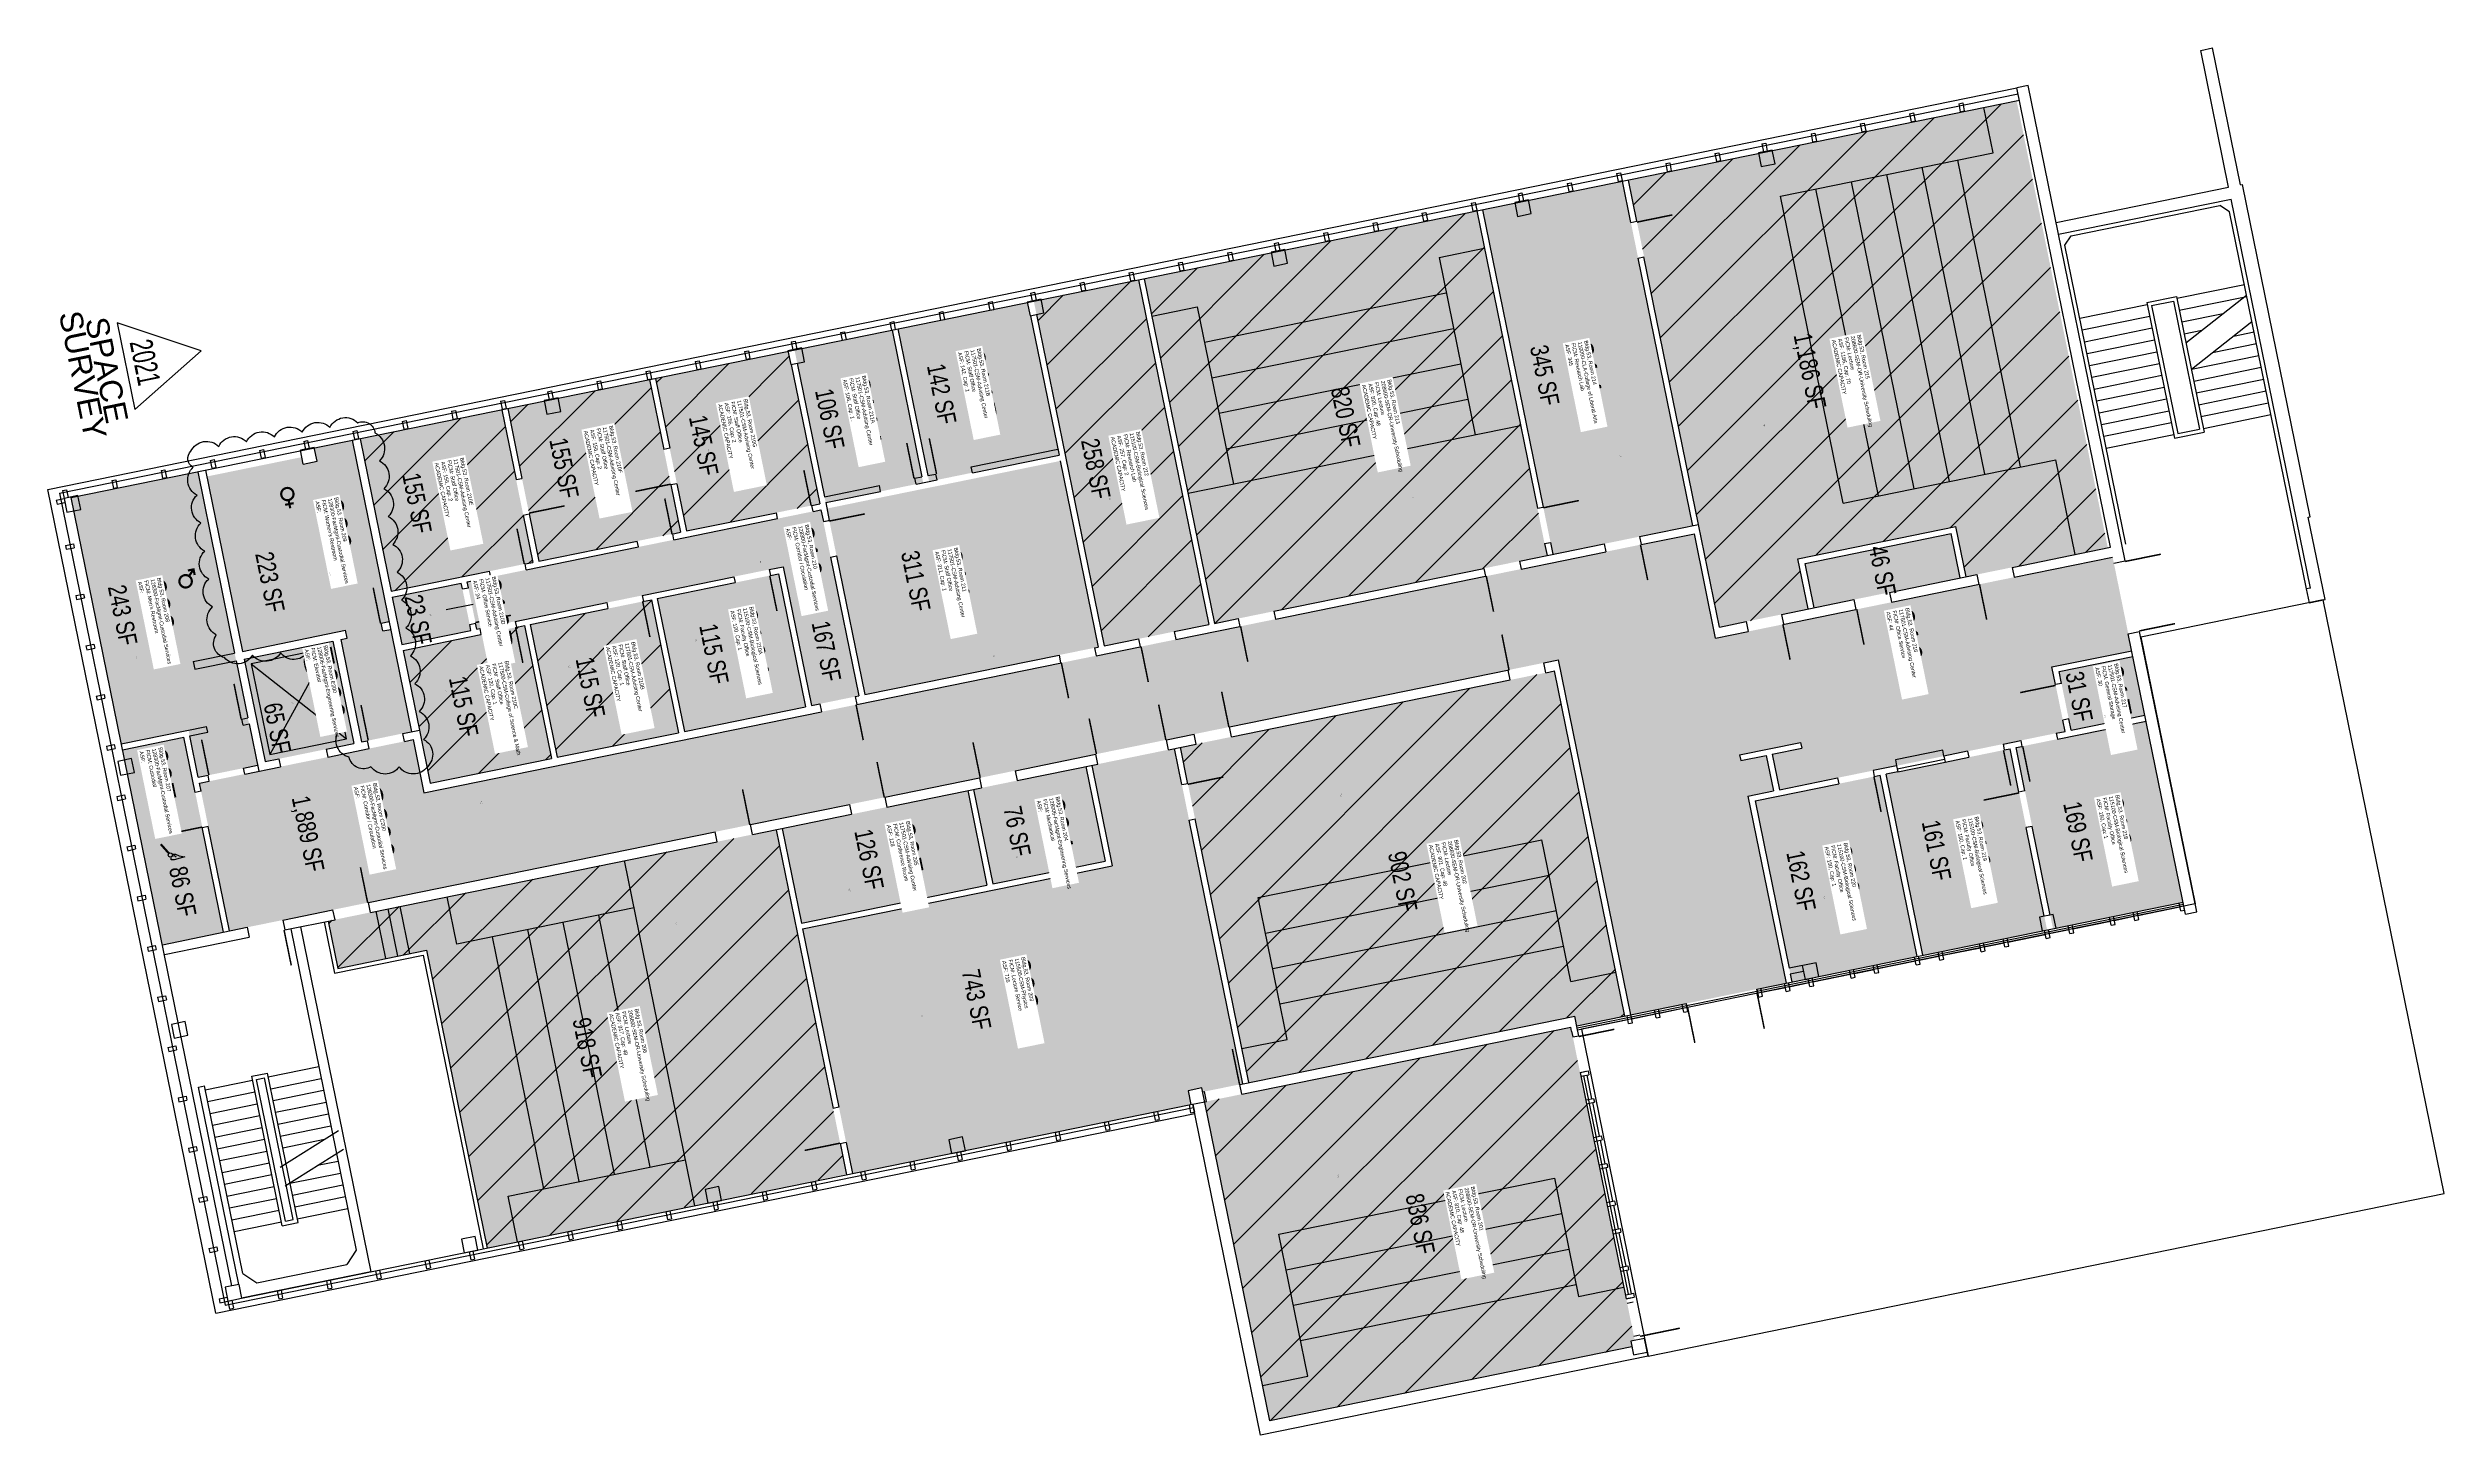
# Model space of a CAD drawing. Header units: inches. Extents: x 69216011 to 69218395, y 27680117 to 27681498.
import ezdxf
from ezdxf.enums import TextEntityAlignment as Align

# ---------------------------------------------------------------- set-up
doc = ezdxf.new("R2010")
doc.units = ezdxf.units.IN
doc.header["$LTSCALE"] = 10
doc.header["$MEASUREMENT"] = 0
doc.layers.get('0').update_dxf_attribs({"linetype": 'CONTINUOUS'})
for name, color, linetype in [('A-DOOR', 2, 'CONTINUOUS'), ('A-FLOR', 3, 'CONTINUOUS'), ('A-GLAZ', 1, 'CONTINUOUS'), ('A-IDEN-ICON', 4, 'CONTINUOUS'), ('A-IDEN-RNUM', 7, 'CONTINUOUS'), ('A-IDEN-SNUM', 4, 'CONTINUOUS'), ('A-IDEN-VNUM', 4, 'CONTINUOUS'), ('A-ROOF', 2, 'CONTINUOUS'), ('A-WALL', 5, 'CONTINUOUS'), ('AREA-TEXT', 3, 'CONTINUOUS'), ('Rooms-Capacity', 4, 'CONTINUOUS'), ('Rooms-Category-Color', 7, 'CONTINUOUS'), ('Rooms-College-Color', 7, 'CONTINUOUS'), ('Rooms-Department-Color', 7, 'CONTINUOUS'), ('Rooms-Division-Color', 7, 'CONTINUOUS'), ('Rooms-Information', 7, 'CONTINUOUS')]:
    doc.layers.add(name, color=color, linetype=linetype)
doc.layers.add('A-REV', color=1, linetype='CONTINUOUS', true_color=0xff0000)
doc.styles.add('Arial', font='arial.ttf')
doc.styles.add('CP_AREA', font='arial.ttf', dxfattribs={"height": 15})
doc.styles.add('CP_ROOMSNUMBER', font='arial.ttf', dxfattribs={"height": 1})
doc.styles.add('CP_ROOMVNUMBER', font='arial.ttf', dxfattribs={"width": 0.85, "height": 0.075})
pattern_1 = [(45, (0, 0), (-26.516504294, 26.516504294), [])]

# ---------------------------------------------------------------- blocks, each defined once
blk = doc.blocks.new('CPCUST')
at = {"color": 0, "linetype": 'ByBlock'}
for p, q in [((0.017, -0.064), (0.02, -0.047)), ((0.036, -0.07), (0.017, -0.064)), ((0.026, -0.041), (0.045, -0.041)), ((0.03, -0.034), (0.038, -0.03)), ((0.112, -0.063), (0.036, -0.07)), ((0.038, -0.03), (0.053, -0.032)), ((0.045, -0.041), (0.054, -0.051)), ((0.053, -0.032), (0.075, -0.048)), ((0.075, -0.048), (0.112, -0.063))]:
    blk.add_line(p, q, dxfattribs=at)
at = {"color": 0, "linetype": 'ByBlock', "const_width": 0.015}
blk.add_lwpolyline([(-0.03, 0.05), (0.01, -0.019)], dxfattribs=at)
at = {"color": 0, "linetype": 'ByBlock', "const_width": 0.0075}
blk.add_lwpolyline([(-0.033, 0.048, 1), (-0.027, 0.052, 1)], format="xyb", close=True, dxfattribs=at)
at = {"color": 0, "linetype": 'ByBlock'}
blk.add_circle((0.016, -0.031), 0.0141, dxfattribs=at)
blk = doc.blocks.new('CPMEN')
at = {"color": 0, "linetype": 'ByBlock', "const_width": 0.015}
blk.add_lwpolyline([(-0.058, -0.02, 1), (0.028, -0.02, 1)], format="xyb", close=True, dxfattribs=at)
for points in [[(0.055, 0.01), (0.055, 0.05), (0.015, 0.05)], [(0.015, 0.01), (0.055, 0.05)]]:
    blk.add_lwpolyline(points, dxfattribs=at)
blk = doc.blocks.new('CPWOMEN')
at = {"color": 0, "linetype": 'ByBlock', "const_width": 0.015}
blk.add_lwpolyline([(-0.0375, 0, 1), (0.0475, 0, 1)], format="xyb", close=True, dxfattribs=at)
for points in [[(-0.025, -0.07), (0.035, -0.07)], [(0.005, -0.04), (0.005, -0.1)]]:
    blk.add_lwpolyline(points, dxfattribs=at)
blk = doc.blocks.new('Space Revision')
at = {"layer": 'A-REV', "transparency": 16777216}
blk.add_lwpolyline([(0, 2.538), (-1.465, 0), (1.465, 0)], close=True, dxfattribs=at)
at = {"layer": 'A-REV', "transparency": 16777216, "insert": (0, -0.274), "char_height": 0.75, "attachment_point": 2, "line_spacing_factor": 0.65, "style": 'Arial'}
blk.add_mtext_dynamic_manual_height_columns('SPACE\\PSURVEY', width=1.2391, gutter_width=0.0182, heights=[0], dxfattribs=at)
at = {"layer": 'A-REV', "transparency": 16777216, "style": 'Arial', "width": 0.65}
blk.add_attdef('YEAR', text='', height=0.75, dxfattribs=at).set_placement((0, 0.646), align=Align.MIDDLE_CENTER)
at = {"layer": 'A-REV', "style": 'Arial', "flags": 1}
blk.add_attdef('UPDATES', text='', height=0.75, dxfattribs=at).set_placement((1.499, 1.084), align=Align.TOP_LEFT)

msp = doc.modelspace()

# ---------------------------------------------------------------- hatches: boundary and pattern name
at = {"layer": 'Rooms-Capacity'}
h = msp.add_hatch(dxfattribs=at)
h.set_pattern_fill('ANSI31', color=256, scale=300, style=0)
h.set_pattern_definition(pattern_1)
h.paths.add_polyline_path([(69217970.1, 27681445), (69217583.8, 27681366.2), (69217674.5, 27680921.4), (69217762.7, 27680939.4), (69217752.5, 27680989.4), (69217909.6, 27681021.5), (69217919.8, 27680971.5), (69218060.8, 27681000.2)])
h = msp.add_hatch(dxfattribs=at)
h.set_pattern_fill('ANSI31', color=256, scale=300, style=0)
h.set_pattern_definition(pattern_1)
h.paths.add_polyline_path([(69217432.9, 27681335.4), (69217102.1, 27681268), (69217172.1, 27680925.1), (69217502.8, 27680992.6)])
h = msp.add_hatch(dxfattribs=at)
h.set_pattern_fill('ANSI31', color=256, scale=300, style=0)
h.set_pattern_definition(pattern_1)
h.paths.add_polyline_path([(69217096.3, 27681266.8), (69216992.2, 27681245.6), (69217062.2, 27680902.7), (69217166.2, 27680923.9)])
h = msp.add_hatch(dxfattribs=at)
h.set_pattern_fill('ANSI31', color=256, scale=300, style=0)
h.set_pattern_definition(pattern_1)
h.paths.add_polyline_path([(69216748.3, 27681195.8), (69216615.7, 27681168.8), (69216646.7, 27681017), (69216779.2, 27681044)])
h = msp.add_hatch(dxfattribs=at)
h.set_pattern_fill('ANSI31', color=256, scale=300, style=0)
h.set_pattern_definition(pattern_1)
h.paths.add_polyline_path([(69216609.9, 27681167.6), (69216468.8, 27681138.8), (69216499.7, 27680987), (69216640.8, 27681015.8)])
h = msp.add_hatch(dxfattribs=at)
h.set_pattern_fill('ANSI31', color=256, scale=300, style=0)
h.set_pattern_definition(pattern_1)
h.paths.add_polyline_path([(69216462.9, 27681137.6), (69216321.8, 27681108.8), (69216352.7, 27680957), (69216493.8, 27680985.8)])
h = msp.add_hatch(dxfattribs=at)
h.set_pattern_fill('ANSI31', color=256, scale=300, style=0)
h.set_pattern_definition(pattern_1)
h.paths.add_polyline_path([(69216611.7, 27680948.6), (69216491.1, 27680924), (69216518.1, 27680791.8), (69216638.6, 27680816.3)])
h = msp.add_hatch(dxfattribs=at)
h.set_pattern_fill('ANSI31', color=256, scale=300, style=0)
h.set_pattern_definition(pattern_1)
h.paths.add_polyline_path([(69216485.3, 27680922.8), (69216364.7, 27680898.2), (69216391.7, 27680766), (69216512.2, 27680790.6)])
h = msp.add_hatch(dxfattribs=at)
h.set_pattern_fill('ANSI31', color=256, scale=300, style=0)
h.set_pattern_definition(pattern_1)
h.paths.add_polyline_path([(69217510.4, 27680877.8), (69217138.1, 27680801.8), (69217206.1, 27680468.2), (69217530.4, 27680534.4), (69217532.4, 27680524.6), (69217580.4, 27680534.4)])
h = msp.add_hatch(dxfattribs=at)
h.set_pattern_fill('ANSI31', color=256, scale=300, style=0)
h.set_pattern_definition(pattern_1)
h.paths.add_polyline_path([(69216735.9, 27680719.8), (69216290, 27680628.9), (69216299.6, 27680581.8), (69216387.8, 27680599.8), (69216448.3, 27680303.4), (69216805.8, 27680377)])
h = msp.add_hatch(dxfattribs=at)
h.set_pattern_fill('ANSI31', color=256, scale=300, style=0)
h.set_pattern_definition(pattern_1)
h.paths.add_polyline_path([(69217527.3, 27680519.5), (69217526.5, 27680523.4), (69217162.3, 27680449.1), (69217227, 27680131.6), (69217587.2, 27680205.1), (69217586.1, 27680210.9), (69217590.1, 27680211.7)])
at = {"layer": 'Rooms-Category-Color', "true_color": 0xffff64}
for points in [[(69217970.1, 27681445), (69217583.8, 27681366.2), (69217674.5, 27680921.4), (69217762.7, 27680939.4), (69217752.5, 27680989.4), (69217909.6, 27681021.5), (69217919.8, 27680971.5), (69218060.8, 27681000.2)], [(69217432.9, 27681335.4), (69217102.1, 27681268), (69217172.1, 27680925.1), (69217502.8, 27680992.6)], [(69217510.4, 27680877.8), (69217138.1, 27680801.8), (69217206.1, 27680468.2), (69217530.4, 27680534.4), (69217532.4, 27680524.6), (69217580.4, 27680534.4)], [(69217132.2, 27680800.6), (69217049.9, 27680783.8), (69217070.3, 27680683.9), (69216762.1, 27680621), (69216811.8, 27680377.6), (69216910.3, 27680397.7), (69216924.1, 27680400.5), (69217148.5, 27680446.3), (69217145.7, 27680460), (69217159.5, 27680462.8), (69217160.3, 27680458.9), (69217200.2, 27680467)], [(69216735.9, 27680719.8), (69216290, 27680628.9), (69216299.6, 27680581.8), (69216387.8, 27680599.8), (69216448.3, 27680303.4), (69216805.8, 27680377)], [(69217527.3, 27680519.5), (69217526.5, 27680523.4), (69217162.3, 27680449.1), (69217227, 27680131.6), (69217587.2, 27680205.1), (69217586.1, 27680210.9), (69217590.1, 27680211.7)]]:
    msp.add_hatch(color=51, dxfattribs=at).paths.add_polyline_path(points)
at = {"layer": 'Rooms-Category-Color', "true_color": 0xe3f498}
for points in [[(69217577.9, 27681365), (69217438.7, 27681336.6), (69217508.7, 27680993.8), (69217647.8, 27681022.2)], [(69217096.3, 27681266.8), (69216992.2, 27681245.6), (69217062.2, 27680902.7), (69217166.2, 27680923.9)]]:
    msp.add_hatch(color=61, dxfattribs=at).paths.add_polyline_path(points)
at = {"layer": 'Rooms-Category-Color', "true_color": 0xfa9ba3}
for points in [[(69216986.4, 27681244.4), (69216857, 27681218), (69216888, 27681066.2), (69217017.3, 27681092.6)], [(69216851.1, 27681216.8), (69216760.8, 27681198.4), (69216754.1, 27681197), (69216756.7, 27681184.5), (69216785.1, 27681045.2), (69216882.1, 27681065)], [(69216748.3, 27681195.8), (69216615.7, 27681168.8), (69216646.7, 27681017), (69216779.2, 27681044)], [(69216609.9, 27681167.6), (69216468.8, 27681138.8), (69216499.7, 27680987), (69216640.8, 27681015.8)], [(69216462.9, 27681137.6), (69216321.8, 27681108.8), (69216352.7, 27680957), (69216493.8, 27680985.8)], [(69217018.5, 27681086.7), (69216932.3, 27681069.1), (69216897.1, 27681061.9), (69216876.2, 27681057.7), (69216840.9, 27681050.5), (69216786.3, 27681039.3), (69216824.1, 27680854.2), (69217056.3, 27680901.5)], [(69217904.9, 27681014.4), (69217759.6, 27680984.7), (69217768.5, 27680940.6), (69217913.9, 27680970.3)], [(69216422.5, 27680965.1), (69216353.9, 27680951.2), (69216363.5, 27680904.1), (69216432.1, 27680918.1)], [(69216738.1, 27680974.4), (69216617.5, 27680949.8), (69216644.5, 27680817.5), (69216765, 27680842.1)], [(69216611.7, 27680948.6), (69216491.1, 27680924), (69216518.1, 27680791.8), (69216638.6, 27680816.3)], [(69216485.3, 27680922.8), (69216364.7, 27680898.2), (69216391.7, 27680766), (69216512.2, 27680790.6)], [(69218098.8, 27680827.9), (69217969.5, 27680801.5), (69218003.5, 27680634.9), (69218006.3, 27680621.2), (69218009.3, 27680621.8), (69218135.6, 27680647.6)], [(69217963.6, 27680800.3), (69217840.2, 27680775.1), (69217876.9, 27680594.9), (69217995.6, 27680619), (69218000.4, 27680620), (69217997.6, 27680633.7)], [(69217834.3, 27680773.9), (69217709.8, 27680748.5), (69217743.7, 27680581.9), (69217746.5, 27680568.3), (69217773.3, 27680573.7), (69217871.1, 27680593.7)], [(69216926.4, 27680758.7), (69216741.7, 27680721), (69216760.9, 27680626.9), (69216945.6, 27680664.6)]]:
    msp.add_hatch(color=241, dxfattribs=at).paths.add_polyline_path(points)
at = {"layer": 'Rooms-Category-Color', "true_color": 0xadadad}
for points in [[(69216352.3, 27680919.1), (69216344.4, 27680917.5), (69216342.8, 27680925.4), (69216350.7, 27680927), (69216313.9, 27681107.2), (69216276.4, 27681099.6), (69216279.1, 27681086.4), (69216265.3, 27681083.6), (69216263.9, 27681090.5), (69216169.4, 27681071.2), (69216204.9, 27680897.2), (69216307.5, 27680918.2), (69216309.1, 27680910.3), (69216302.6, 27680909), (69216323.3, 27680807.1), (69216373, 27680817.3)], [(69216084.3, 27680805.3), (69216151.2, 27680818.9), (69216160.8, 27680771.9), (69216219.8, 27680783.9), (69216160.3, 27681075.9), (69216034.4, 27681050.2)], [(69216780.4, 27681038.1), (69216737.3, 27681029.3), (69216598.9, 27681001.1), (69216487.2, 27680978.3), (69216428.4, 27680966.3), (69216429.6, 27680960.5), (69216438, 27680919.3), (69216440.9, 27680919.9), (69216602.6, 27680952.9), (69216729, 27680978.7), (69216742.7, 27680981.5), (69216770.9, 27680843.3), (69216814.5, 27680852.2), (69216818.2, 27680853), (69216790, 27680991.1)], [(69217649.4, 27681014.3), (69216816.1, 27680844.3), (69216780.8, 27680837.1), (69216385.4, 27680756.5), (69216374.7, 27680809.4), (69216366.1, 27680807.7), (69216330.8, 27680800.5), (69216289.6, 27680792), (69216242.6, 27680782.5), (69216207.1, 27680775.2), (69216171.8, 27680768), (69216162, 27680766), (69216192, 27680619.1), (69217514.3, 27680888.8), (69217586.3, 27680535.6), (69217740.6, 27680567.1), (69217702.7, 27680753.2), (69217728.2, 27680758.4), (69217721, 27680793.7), (69217695.5, 27680788.5), (69217694.3, 27680794.3), (69217755.1, 27680806.7), (69217756.3, 27680800.9), (69217726.9, 27680794.9), (69217734.1, 27680759.6), (69218018.3, 27680817.6), (69218005.2, 27680881.7), (69218084.6, 27680897.9), (69218065.6, 27680991), (69217670.6, 27680910.4)], [(69216294.7, 27680907.4), (69216206.5, 27680889.4), (69216227.3, 27680787.5), (69216315.5, 27680805.5)], [(69216146.6, 27680811.9), (69216085.5, 27680799.4), (69216125.1, 27680605.4), (69216186.1, 27680617.9)], [(69217044, 27680782.6), (69216932.3, 27680759.8), (69216951.5, 27680665.8), (69217063.2, 27680688.6)]]:
    msp.add_hatch(color=253, dxfattribs=at).paths.add_polyline_path(points)
at = {"layer": 'Rooms-Category-Color', "true_color": 0xe3c5e1}
msp.add_hatch(color=254, dxfattribs=at).paths.add_polyline_path([(69218085.8, 27680892), (69218012.3, 27680877.1), (69218024.2, 27680818.8), (69218097.7, 27680833.7)])
at = {"layer": 'Rooms-College-Color', "true_color": 0xffff64}
for points in [[(69217970.1, 27681445), (69217583.8, 27681366.2), (69217674.5, 27680921.4), (69217762.7, 27680939.4), (69217752.5, 27680989.4), (69217909.6, 27681021.5), (69217919.8, 27680971.5), (69218060.8, 27681000.2)], [(69217432.9, 27681335.4), (69217102.1, 27681268), (69217172.1, 27680925.1), (69217502.8, 27680992.6)], [(69217510.4, 27680877.8), (69217138.1, 27680801.8), (69217206.1, 27680468.2), (69217530.4, 27680534.4), (69217532.4, 27680524.6), (69217580.4, 27680534.4)], [(69216735.9, 27680719.8), (69216290, 27680628.9), (69216299.6, 27680581.8), (69216387.8, 27680599.8), (69216448.3, 27680303.4), (69216805.8, 27680377)], [(69217527.3, 27680519.5), (69217526.5, 27680523.4), (69217162.3, 27680449.1), (69217227, 27680131.6), (69217587.2, 27680205.1), (69217586.1, 27680210.9), (69217590.1, 27680211.7)]]:
    msp.add_hatch(color=51, dxfattribs=at).paths.add_polyline_path(points)
at = {"layer": 'Rooms-College-Color', "true_color": 0xb2d6e9}
msp.add_hatch(color=254, dxfattribs=at).paths.add_polyline_path([(69217577.9, 27681365), (69217438.7, 27681336.6), (69217508.7, 27680993.8), (69217647.8, 27681022.2)])
at = {"layer": 'Rooms-College-Color', "true_color": 0xffe090}
for points in [[(69217096.3, 27681266.8), (69216992.2, 27681245.6), (69217062.2, 27680902.7), (69217166.2, 27680923.9)], [(69216986.4, 27681244.4), (69216857, 27681218), (69216888, 27681066.2), (69217017.3, 27681092.6)], [(69216851.1, 27681216.8), (69216760.8, 27681198.4), (69216754.1, 27681197), (69216756.7, 27681184.5), (69216785.1, 27681045.2), (69216882.1, 27681065)], [(69216748.3, 27681195.8), (69216615.7, 27681168.8), (69216646.7, 27681017), (69216779.2, 27681044)], [(69216609.9, 27681167.6), (69216468.8, 27681138.8), (69216499.7, 27680987), (69216640.8, 27681015.8)], [(69216462.9, 27681137.6), (69216321.8, 27681108.8), (69216352.7, 27680957), (69216493.8, 27680985.8)], [(69217018.5, 27681086.7), (69216932.3, 27681069.1), (69216897.1, 27681061.9), (69216876.2, 27681057.7), (69216840.9, 27681050.5), (69216786.3, 27681039.3), (69216824.1, 27680854.2), (69217056.3, 27680901.5)], [(69217904.9, 27681014.4), (69217759.6, 27680984.7), (69217768.5, 27680940.6), (69217913.9, 27680970.3)], [(69216422.5, 27680965.1), (69216353.9, 27680951.2), (69216363.5, 27680904.1), (69216432.1, 27680918.1)], [(69216738.1, 27680974.4), (69216617.5, 27680949.8), (69216644.5, 27680817.5), (69216765, 27680842.1)], [(69216611.7, 27680948.6), (69216491.1, 27680924), (69216518.1, 27680791.8), (69216638.6, 27680816.3)], [(69216485.3, 27680922.8), (69216364.7, 27680898.2), (69216391.7, 27680766), (69216512.2, 27680790.6)], [(69218085.8, 27680892), (69218012.3, 27680877.1), (69218024.2, 27680818.8), (69218097.7, 27680833.7)], [(69218098.8, 27680827.9), (69217969.5, 27680801.5), (69218003.5, 27680634.9), (69218006.3, 27680621.2), (69218009.3, 27680621.8), (69218135.6, 27680647.6)], [(69217132.2, 27680800.6), (69217049.9, 27680783.8), (69217070.3, 27680683.9), (69216762.1, 27680621), (69216811.8, 27680377.6), (69216910.3, 27680397.7), (69216924.1, 27680400.5), (69217148.5, 27680446.3), (69217145.7, 27680460), (69217159.5, 27680462.8), (69217160.3, 27680458.9), (69217200.2, 27680467)], [(69217963.6, 27680800.3), (69217840.2, 27680775.1), (69217876.9, 27680594.9), (69217995.6, 27680619), (69218000.4, 27680620), (69217997.6, 27680633.7)], [(69217834.3, 27680773.9), (69217709.8, 27680748.5), (69217743.7, 27680581.9), (69217746.5, 27680568.3), (69217773.3, 27680573.7), (69217871.1, 27680593.7)]]:
    msp.add_hatch(color=41, dxfattribs=at).paths.add_polyline_path(points)
at = {"layer": 'Rooms-College-Color', "true_color": 0xadadad}
for points in [[(69216352.3, 27680919.1), (69216344.4, 27680917.5), (69216342.8, 27680925.4), (69216350.7, 27680927), (69216313.9, 27681107.2), (69216276.4, 27681099.6), (69216279.1, 27681086.4), (69216265.3, 27681083.6), (69216263.9, 27681090.5), (69216169.4, 27681071.2), (69216204.9, 27680897.2), (69216307.5, 27680918.2), (69216309.1, 27680910.3), (69216302.6, 27680909), (69216323.3, 27680807.1), (69216373, 27680817.3)], [(69216084.3, 27680805.3), (69216151.2, 27680818.9), (69216160.8, 27680771.9), (69216219.8, 27680783.9), (69216160.3, 27681075.9), (69216034.4, 27681050.2)], [(69216780.4, 27681038.1), (69216737.3, 27681029.3), (69216598.9, 27681001.1), (69216487.2, 27680978.3), (69216428.4, 27680966.3), (69216429.6, 27680960.5), (69216438, 27680919.3), (69216440.9, 27680919.9), (69216602.6, 27680952.9), (69216729, 27680978.7), (69216742.7, 27680981.5), (69216770.9, 27680843.3), (69216814.5, 27680852.2), (69216818.2, 27680853), (69216790, 27680991.1)], [(69217649.4, 27681014.3), (69216816.1, 27680844.3), (69216780.8, 27680837.1), (69216385.4, 27680756.5), (69216374.7, 27680809.4), (69216366.1, 27680807.7), (69216330.8, 27680800.5), (69216289.6, 27680792), (69216242.6, 27680782.5), (69216207.1, 27680775.2), (69216171.8, 27680768), (69216162, 27680766), (69216192, 27680619.1), (69217514.3, 27680888.8), (69217586.3, 27680535.6), (69217740.6, 27680567.1), (69217702.7, 27680753.2), (69217728.2, 27680758.4), (69217721, 27680793.7), (69217695.5, 27680788.5), (69217694.3, 27680794.3), (69217755.1, 27680806.7), (69217756.3, 27680800.9), (69217726.9, 27680794.9), (69217734.1, 27680759.6), (69218018.3, 27680817.6), (69218005.2, 27680881.7), (69218084.6, 27680897.9), (69218065.6, 27680991), (69217670.6, 27680910.4)], [(69216294.7, 27680907.4), (69216206.5, 27680889.4), (69216227.3, 27680787.5), (69216315.5, 27680805.5)], [(69216146.6, 27680811.9), (69216085.5, 27680799.4), (69216125.1, 27680605.4), (69216186.1, 27680617.9)], [(69217044, 27680782.6), (69216932.3, 27680759.8), (69216951.5, 27680665.8), (69217063.2, 27680688.6)]]:
    msp.add_hatch(color=253, dxfattribs=at).paths.add_polyline_path(points)
at = {"layer": 'Rooms-College-Color', "true_color": 0x80bc67}
msp.add_hatch(color=83, dxfattribs=at).paths.add_polyline_path([(69216926.4, 27680758.7), (69216741.7, 27680721), (69216760.9, 27680626.9), (69216945.6, 27680664.6)])
at = {"layer": 'Rooms-Department-Color', "true_color": 0x003fff}
for points in [[(69217970.1, 27681445), (69217583.8, 27681366.2), (69217674.5, 27680921.4), (69217762.7, 27680939.4), (69217752.5, 27680989.4), (69217909.6, 27681021.5), (69217919.8, 27680971.5), (69218060.8, 27681000.2)], [(69217432.9, 27681335.4), (69217102.1, 27681268), (69217172.1, 27680925.1), (69217502.8, 27680992.6)], [(69217510.4, 27680877.8), (69217138.1, 27680801.8), (69217206.1, 27680468.2), (69217530.4, 27680534.4), (69217532.4, 27680524.6), (69217580.4, 27680534.4)], [(69216735.9, 27680719.8), (69216290, 27680628.9), (69216299.6, 27680581.8), (69216387.8, 27680599.8), (69216448.3, 27680303.4), (69216805.8, 27680377)], [(69217527.3, 27680519.5), (69217526.5, 27680523.4), (69217162.3, 27680449.1), (69217227, 27680131.6), (69217587.2, 27680205.1), (69217586.1, 27680210.9), (69217590.1, 27680211.7)]]:
    msp.add_hatch(color=160, dxfattribs=at).paths.add_polyline_path(points)
at = {"layer": 'Rooms-Department-Color', "true_color": 0xb2d6e9}
msp.add_hatch(color=254, dxfattribs=at).paths.add_polyline_path([(69217577.9, 27681365), (69217438.7, 27681336.6), (69217508.7, 27680993.8), (69217647.8, 27681022.2)])
at = {"layer": 'Rooms-Department-Color', "true_color": 0xffe090}
for points in [[(69217096.3, 27681266.8), (69216992.2, 27681245.6), (69217062.2, 27680902.7), (69217166.2, 27680923.9)], [(69216986.4, 27681244.4), (69216857, 27681218), (69216888, 27681066.2), (69217017.3, 27681092.6)], [(69216851.1, 27681216.8), (69216760.8, 27681198.4), (69216754.1, 27681197), (69216756.7, 27681184.5), (69216785.1, 27681045.2), (69216882.1, 27681065)], [(69216748.3, 27681195.8), (69216615.7, 27681168.8), (69216646.7, 27681017), (69216779.2, 27681044)], [(69216609.9, 27681167.6), (69216468.8, 27681138.8), (69216499.7, 27680987), (69216640.8, 27681015.8)], [(69216462.9, 27681137.6), (69216321.8, 27681108.8), (69216352.7, 27680957), (69216493.8, 27680985.8)], [(69217018.5, 27681086.7), (69216932.3, 27681069.1), (69216897.1, 27681061.9), (69216876.2, 27681057.7), (69216840.9, 27681050.5), (69216786.3, 27681039.3), (69216824.1, 27680854.2), (69217056.3, 27680901.5)], [(69217904.9, 27681014.4), (69217759.6, 27680984.7), (69217768.5, 27680940.6), (69217913.9, 27680970.3)], [(69216422.5, 27680965.1), (69216353.9, 27680951.2), (69216363.5, 27680904.1), (69216432.1, 27680918.1)], [(69216738.1, 27680974.4), (69216617.5, 27680949.8), (69216644.5, 27680817.5), (69216765, 27680842.1)], [(69216611.7, 27680948.6), (69216491.1, 27680924), (69216518.1, 27680791.8), (69216638.6, 27680816.3)], [(69216485.3, 27680922.8), (69216364.7, 27680898.2), (69216391.7, 27680766), (69216512.2, 27680790.6)], [(69218085.8, 27680892), (69218012.3, 27680877.1), (69218024.2, 27680818.8), (69218097.7, 27680833.7)], [(69218098.8, 27680827.9), (69217969.5, 27680801.5), (69218003.5, 27680634.9), (69218006.3, 27680621.2), (69218009.3, 27680621.8), (69218135.6, 27680647.6)], [(69217132.2, 27680800.6), (69217049.9, 27680783.8), (69217070.3, 27680683.9), (69216762.1, 27680621), (69216811.8, 27680377.6), (69216910.3, 27680397.7), (69216924.1, 27680400.5), (69217148.5, 27680446.3), (69217145.7, 27680460), (69217159.5, 27680462.8), (69217160.3, 27680458.9), (69217200.2, 27680467)], [(69217963.6, 27680800.3), (69217840.2, 27680775.1), (69217876.9, 27680594.9), (69217995.6, 27680619), (69218000.4, 27680620), (69217997.6, 27680633.7)], [(69217834.3, 27680773.9), (69217709.8, 27680748.5), (69217743.7, 27680581.9), (69217746.5, 27680568.3), (69217773.3, 27680573.7), (69217871.1, 27680593.7)], [(69216926.4, 27680758.7), (69216741.7, 27680721), (69216760.9, 27680626.9), (69216945.6, 27680664.6)]]:
    msp.add_hatch(color=41, dxfattribs=at).paths.add_polyline_path(points)
at = {"layer": 'Rooms-Department-Color', "true_color": 0xacacac}
for points in [[(69216352.3, 27680919.1), (69216344.4, 27680917.5), (69216342.8, 27680925.4), (69216350.7, 27680927), (69216313.9, 27681107.2), (69216276.4, 27681099.6), (69216279.1, 27681086.4), (69216265.3, 27681083.6), (69216263.9, 27681090.5), (69216169.4, 27681071.2), (69216204.9, 27680897.2), (69216307.5, 27680918.2), (69216309.1, 27680910.3), (69216302.6, 27680909), (69216323.3, 27680807.1), (69216373, 27680817.3)], [(69216084.3, 27680805.3), (69216151.2, 27680818.9), (69216160.8, 27680771.9), (69216219.8, 27680783.9), (69216160.3, 27681075.9), (69216034.4, 27681050.2)], [(69216780.4, 27681038.1), (69216737.3, 27681029.3), (69216598.9, 27681001.1), (69216487.2, 27680978.3), (69216428.4, 27680966.3), (69216429.6, 27680960.5), (69216438, 27680919.3), (69216440.9, 27680919.9), (69216602.6, 27680952.9), (69216729, 27680978.7), (69216742.7, 27680981.5), (69216770.9, 27680843.3), (69216814.5, 27680852.2), (69216818.2, 27680853), (69216790, 27680991.1)], [(69217649.4, 27681014.3), (69216816.1, 27680844.3), (69216780.8, 27680837.1), (69216385.4, 27680756.5), (69216374.7, 27680809.4), (69216366.1, 27680807.7), (69216330.8, 27680800.5), (69216289.6, 27680792), (69216242.6, 27680782.5), (69216207.1, 27680775.2), (69216171.8, 27680768), (69216162, 27680766), (69216192, 27680619.1), (69217514.3, 27680888.8), (69217586.3, 27680535.6), (69217740.6, 27680567.1), (69217702.7, 27680753.2), (69217728.2, 27680758.4), (69217721, 27680793.7), (69217695.5, 27680788.5), (69217694.3, 27680794.3), (69217755.1, 27680806.7), (69217756.3, 27680800.9), (69217726.9, 27680794.9), (69217734.1, 27680759.6), (69218018.3, 27680817.6), (69218005.2, 27680881.7), (69218084.6, 27680897.9), (69218065.6, 27680991), (69217670.6, 27680910.4)], [(69216294.7, 27680907.4), (69216206.5, 27680889.4), (69216227.3, 27680787.5), (69216315.5, 27680805.5)], [(69216146.6, 27680811.9), (69216085.5, 27680799.4), (69216125.1, 27680605.4), (69216186.1, 27680617.9)], [(69217044, 27680782.6), (69216932.3, 27680759.8), (69216951.5, 27680665.8), (69217063.2, 27680688.6)]]:
    msp.add_hatch(color=253, dxfattribs=at).paths.add_polyline_path(points)
at = {"layer": 'Rooms-Division-Color', "true_color": 0x003fff}
for points in [[(69217970.1, 27681445), (69217583.8, 27681366.2), (69217674.5, 27680921.4), (69217762.7, 27680939.4), (69217752.5, 27680989.4), (69217909.6, 27681021.5), (69217919.8, 27680971.5), (69218060.8, 27681000.2)], [(69217432.9, 27681335.4), (69217102.1, 27681268), (69217172.1, 27680925.1), (69217502.8, 27680992.6)], [(69217510.4, 27680877.8), (69217138.1, 27680801.8), (69217206.1, 27680468.2), (69217530.4, 27680534.4), (69217532.4, 27680524.6), (69217580.4, 27680534.4)], [(69216735.9, 27680719.8), (69216290, 27680628.9), (69216299.6, 27680581.8), (69216387.8, 27680599.8), (69216448.3, 27680303.4), (69216805.8, 27680377)], [(69217527.3, 27680519.5), (69217526.5, 27680523.4), (69217162.3, 27680449.1), (69217227, 27680131.6), (69217587.2, 27680205.1), (69217586.1, 27680210.9), (69217590.1, 27680211.7)]]:
    msp.add_hatch(color=160, dxfattribs=at).paths.add_polyline_path(points)
at = {"layer": 'Rooms-Division-Color', "true_color": 0xb2d6e9}
msp.add_hatch(color=254, dxfattribs=at).paths.add_polyline_path([(69217577.9, 27681365), (69217438.7, 27681336.6), (69217508.7, 27680993.8), (69217647.8, 27681022.2)])
at = {"layer": 'Rooms-Division-Color', "true_color": 0xffe090}
for points in [[(69217096.3, 27681266.8), (69216992.2, 27681245.6), (69217062.2, 27680902.7), (69217166.2, 27680923.9)], [(69216986.4, 27681244.4), (69216857, 27681218), (69216888, 27681066.2), (69217017.3, 27681092.6)], [(69216851.1, 27681216.8), (69216760.8, 27681198.4), (69216754.1, 27681197), (69216756.7, 27681184.5), (69216785.1, 27681045.2), (69216882.1, 27681065)], [(69216748.3, 27681195.8), (69216615.7, 27681168.8), (69216646.7, 27681017), (69216779.2, 27681044)], [(69216609.9, 27681167.6), (69216468.8, 27681138.8), (69216499.7, 27680987), (69216640.8, 27681015.8)], [(69216462.9, 27681137.6), (69216321.8, 27681108.8), (69216352.7, 27680957), (69216493.8, 27680985.8)], [(69217018.5, 27681086.7), (69216932.3, 27681069.1), (69216897.1, 27681061.9), (69216876.2, 27681057.7), (69216840.9, 27681050.5), (69216786.3, 27681039.3), (69216824.1, 27680854.2), (69217056.3, 27680901.5)], [(69217904.9, 27681014.4), (69217759.6, 27680984.7), (69217768.5, 27680940.6), (69217913.9, 27680970.3)], [(69216422.5, 27680965.1), (69216353.9, 27680951.2), (69216363.5, 27680904.1), (69216432.1, 27680918.1)], [(69216738.1, 27680974.4), (69216617.5, 27680949.8), (69216644.5, 27680817.5), (69216765, 27680842.1)], [(69216611.7, 27680948.6), (69216491.1, 27680924), (69216518.1, 27680791.8), (69216638.6, 27680816.3)], [(69216485.3, 27680922.8), (69216364.7, 27680898.2), (69216391.7, 27680766), (69216512.2, 27680790.6)], [(69218085.8, 27680892), (69218012.3, 27680877.1), (69218024.2, 27680818.8), (69218097.7, 27680833.7)], [(69218098.8, 27680827.9), (69217969.5, 27680801.5), (69218003.5, 27680634.9), (69218006.3, 27680621.2), (69218009.3, 27680621.8), (69218135.6, 27680647.6)], [(69217132.2, 27680800.6), (69217049.9, 27680783.8), (69217070.3, 27680683.9), (69216762.1, 27680621), (69216811.8, 27680377.6), (69216910.3, 27680397.7), (69216924.1, 27680400.5), (69217148.5, 27680446.3), (69217145.7, 27680460), (69217159.5, 27680462.8), (69217160.3, 27680458.9), (69217200.2, 27680467)], [(69217963.6, 27680800.3), (69217840.2, 27680775.1), (69217876.9, 27680594.9), (69217995.6, 27680619), (69218000.4, 27680620), (69217997.6, 27680633.7)], [(69217834.3, 27680773.9), (69217709.8, 27680748.5), (69217743.7, 27680581.9), (69217746.5, 27680568.3), (69217773.3, 27680573.7), (69217871.1, 27680593.7)], [(69216926.4, 27680758.7), (69216741.7, 27680721), (69216760.9, 27680626.9), (69216945.6, 27680664.6)]]:
    msp.add_hatch(color=41, dxfattribs=at).paths.add_polyline_path(points)
at = {"layer": 'Rooms-Division-Color', "true_color": 0xadadad}
for points in [[(69216352.3, 27680919.1), (69216344.4, 27680917.5), (69216342.8, 27680925.4), (69216350.7, 27680927), (69216313.9, 27681107.2), (69216276.4, 27681099.6), (69216279.1, 27681086.4), (69216265.3, 27681083.6), (69216263.9, 27681090.5), (69216169.4, 27681071.2), (69216204.9, 27680897.2), (69216307.5, 27680918.2), (69216309.1, 27680910.3), (69216302.6, 27680909), (69216323.3, 27680807.1), (69216373, 27680817.3)], [(69216084.3, 27680805.3), (69216151.2, 27680818.9), (69216160.8, 27680771.9), (69216219.8, 27680783.9), (69216160.3, 27681075.9), (69216034.4, 27681050.2)], [(69216780.4, 27681038.1), (69216737.3, 27681029.3), (69216598.9, 27681001.1), (69216487.2, 27680978.3), (69216428.4, 27680966.3), (69216429.6, 27680960.5), (69216438, 27680919.3), (69216440.9, 27680919.9), (69216602.6, 27680952.9), (69216729, 27680978.7), (69216742.7, 27680981.5), (69216770.9, 27680843.3), (69216814.5, 27680852.2), (69216818.2, 27680853), (69216790, 27680991.1)], [(69217649.4, 27681014.3), (69216816.1, 27680844.3), (69216780.8, 27680837.1), (69216385.4, 27680756.5), (69216374.7, 27680809.4), (69216366.1, 27680807.7), (69216330.8, 27680800.5), (69216289.6, 27680792), (69216242.6, 27680782.5), (69216207.1, 27680775.2), (69216171.8, 27680768), (69216162, 27680766), (69216192, 27680619.1), (69217514.3, 27680888.8), (69217586.3, 27680535.6), (69217740.6, 27680567.1), (69217702.7, 27680753.2), (69217728.2, 27680758.4), (69217721, 27680793.7), (69217695.5, 27680788.5), (69217694.3, 27680794.3), (69217755.1, 27680806.7), (69217756.3, 27680800.9), (69217726.9, 27680794.9), (69217734.1, 27680759.6), (69218018.3, 27680817.6), (69218005.2, 27680881.7), (69218084.6, 27680897.9), (69218065.6, 27680991), (69217670.6, 27680910.4)], [(69216294.7, 27680907.4), (69216206.5, 27680889.4), (69216227.3, 27680787.5), (69216315.5, 27680805.5)], [(69216146.6, 27680811.9), (69216085.5, 27680799.4), (69216125.1, 27680605.4), (69216186.1, 27680617.9)], [(69217044, 27680782.6), (69216932.3, 27680759.8), (69216951.5, 27680665.8), (69217063.2, 27680688.6)]]:
    msp.add_hatch(color=253, dxfattribs=at).paths.add_polyline_path(points)

# ---------------------------------------------------------------- linework, layer by layer
at = {"layer": 'A-DOOR'}
for points in [[(69217592.3, 27681324.3, 1.5, 1.5, 0), (69217627.6, 27681331.5, 0, 0, 0), (69217627.4, 27681332.3, 0, 0, -0.414214), (69217599.3, 27681289.8, 0, 0, -0.414214)], [(69216895.4, 27681073.8, 1.5, 1.5, 0), (69216888.2, 27681109.1, 0, 0, 0), (69216887.5, 27681109, 0, 0, -0.414214), (69216929.9, 27681080.9, 0, 0, -0.414214)], [(69216631.1, 27681063.6, 1.5, 1.5, 0), (69216595.8, 27681056.4, 0, 0, 0), (69216595.9, 27681055.6, 0, 0, -0.414214), (69216624, 27681098.1, 0, 0, -0.414214)], [(69216873, 27681069.3, 1.5, 1.5, 0), (69216865.8, 27681104.6, 0, 0, 0), (69216866.6, 27681104.7, 0, 0, 0.414214), (69216838.5, 27681062.2, 0, 0, 0.414214)], [(69216490, 27681034.8, 1.5, 1.5, 0), (69216525.3, 27681042, 0, 0, 0), (69216525.4, 27681041.2, 0, 0, 0.414214), (69216482.9, 27681069.3, 0, 0, 0.414214)], [(69216770.6, 27681042.3, 1.5, 1.5, 0), (69216763.4, 27681077.5, 0, 0, 0), (69216764.1, 27681077.7, 0, 0, 0.414214), (69216736.1, 27681035.2, 0, 0, 0.414214)], [(69216632.2, 27681014, 1.5, 1.5, 0), (69216625, 27681049.3, 0, 0, 0), (69216625.7, 27681049.5, 0, 0, 0.414214), (69216597.7, 27681007, 0, 0, 0.414214)], [(69216788.8, 27681026.9, 1.5, 1.5, 0), (69216824.1, 27681034, 0, 0, 0), (69216824, 27681034.8, 0, 0, -0.414214), (69216795.9, 27680992.3, 0, 0, -0.414214)], [(69217499.2, 27681040.1, 1.5, 1.5, 0), (69217534.5, 27681047.3, 0, 0, 0), (69217534.4, 27681048, 0, 0, -0.414214), (69217506.3, 27681005.6, 0, 0, -0.414214)], [(69216485.2, 27680984.1, 1.5, 1.5, 0), (69216478, 27681019.3, 0, 0, 0), (69216478.8, 27681019.5, 0, 0, 0.414214), (69216450.7, 27680977, 0, 0, 0.414214)], [(69217595.8, 27681003.4, 1.5, 1.5, 0), (69217603, 27680968.1, 0, 0, 0), (69217603.7, 27680968.2, 0, 0, -0.414214), (69217561.2, 27680996.3, 0, 0, -0.414214)], [(69218078.2, 27680986.7, 1.5, 1.5, 0), (69218113.5, 27680993.9, 0, 0, 0), (69218113.3, 27680994.6, 0, 0, -0.414214), (69218085.2, 27680952.2, 0, 0, -0.414214)], [(69216729.4, 27680972.6, 1.5, 1.5, 0), (69216736.6, 27680937.4, 0, 0, 0), (69216737.4, 27680937.5, 0, 0, -0.414214), (69216694.9, 27680965.6, 0, 0, -0.414214)], [(69217442.4, 27680972.1, 1.5, 1.5, 0), (69217449.6, 27680936.8, 0, 0, 0), (69217448.9, 27680936.7, 0, 0, 0.414214), (69217477, 27680979.1, 0, 0, 0.414214)], [(69217933.1, 27680964, 1.5, 1.5, 0), (69217940.3, 27680928.7, 0, 0, 0), (69217939.6, 27680928.6, 0, 0, 0.414214), (69217967.7, 27680971, 0, 0, 0.414214)], [(69216342.1, 27680925.2, 1.5, 1.5, 0), (69216334.9, 27680960.5, 0, 0, 0), (69216335.6, 27680960.6, 0, 0, 0.414214), (69216307.5, 27680918.2, 0, 0, 0.414214)], [(69216436.6, 27680925.9, 1.5, 1.5, 0), (69216471.9, 27680933.1, 0, 0, 0), (69216472.1, 27680932.4, 0, 0, 0.414214), (69216429.6, 27680960.5, 0, 0, 0.414214)], [(69216603, 27680946.9, 1.5, 1.5, 0), (69216610.2, 27680911.6, 0, 0, 0), (69216611, 27680911.7, 0, 0, -0.414214), (69216568.5, 27680939.8, 0, 0, -0.414214)], [(69217811, 27680939.1, 1.5, 1.5, 0), (69217818.2, 27680903.8, 0, 0, 0), (69217817.4, 27680903.7, 0, 0, 0.414214), (69217845.5, 27680946.1, 0, 0, 0.414214)], [(69218092.3, 27680917.6, 1.5, 1.5, 0), (69218127.6, 27680924.8, 0, 0, 0), (69218127.7, 27680924.1, 0, 0, 0.414214), (69218085.2, 27680952.2, 0, 0, 0.414214)], [(69216476.6, 27680921.1, 1.5, 1.5, 0), (69216483.8, 27680885.8, 0, 0, 0), (69216484.6, 27680885.9, 0, 0, -0.414214), (69216442.1, 27680914, 0, 0, -0.414214)], [(69217197.9, 27680922.2, 1.5, 1.5, 0), (69217205.1, 27680886.9, 0, 0, 0), (69217204.4, 27680886.8, 0, 0, 0.414214), (69217232.5, 27680929.3, 0, 0, 0.414214)], [(69217737.5, 27680924.1, 1.5, 1.5, 0), (69217744.7, 27680888.8, 0, 0, 0), (69217745.4, 27680889, 0, 0, -0.414214), (69217702.9, 27680917, 0, 0, -0.414214)], [(69217019.6, 27680885.8, 1.5, 1.5, 0), (69217026.8, 27680850.6, 0, 0, 0), (69217026.1, 27680850.4, 0, 0, 0.414214), (69217054.2, 27680892.9, 0, 0, 0.414214)], [(69217098.9, 27680902, 1.5, 1.5, 0), (69217106.1, 27680866.7, 0, 0, 0), (69217105.3, 27680866.6, 0, 0, 0.414214), (69217133.4, 27680909.1, 0, 0, 0.414214)], [(69217465, 27680878.7, 1.5, 1.5, 0), (69217457.9, 27680914, 0, 0, 0), (69217457.1, 27680913.8, 0, 0, -0.414214), (69217499.6, 27680885.8, 0, 0, -0.414214)], [(69216203.6, 27680829.6, 1.5, 1.5, 0), (69216196.4, 27680864.9, 0, 0, 0), (69216197.1, 27680865, 0, 0, 0.414214), (69216169.1, 27680822.6, 0, 0, 0.414214)], [(69216330, 27680808.5, 1.5, 1.5, 0), (69216322.8, 27680843.8, 0, 0, 0), (69216322, 27680843.6, 0, 0, -0.414214), (69216364.5, 27680815.5, 0, 0, -0.414214)], [(69216815.3, 27680844.2, 1.5, 1.5, 0), (69216822.5, 27680808.9, 0, 0, 0), (69216823.3, 27680809.1, 0, 0, -0.414214), (69216780.8, 27680837.1, 0, 0, -0.414214)], [(69217123.6, 27680809.1, 1.5, 1.5, 0), (69217116.4, 27680844.3, 0, 0, 0), (69217117.1, 27680844.5, 0, 0, 0.414214), (69217089, 27680802, 0, 0, 0.414214)], [(69217186.3, 27680821.9, 1.5, 1.5, 0), (69217179.1, 27680857.1, 0, 0, 0), (69217179.8, 27680857.3, 0, 0, 0.414214), (69217151.7, 27680814.8, 0, 0, 0.414214)], [(69218008.9, 27680863.4, 1.5, 1.5, 0), (69217973.7, 27680856.2, 0, 0, 0), (69217973.5, 27680856.9, 0, 0, 0.414214), (69218016, 27680828.8, 0, 0, 0.414214)], [(69217054.5, 27680795, 1.5, 1.5, 0), (69217047.3, 27680830.3, 0, 0, 0), (69217046.6, 27680830.1, 0, 0, -0.414214), (69217089, 27680802, 0, 0, -0.414214)], [(69216171.4, 27680774.1, 1.5, 1.5, 0), (69216164.2, 27680809.3, 0, 0, 0), (69216163.4, 27680809.2, 0, 0, -0.414214), (69216205.9, 27680781.1, 0, 0, -0.414214)], [(69216938.9, 27680771.4, 1.5, 1.5, 0), (69216931.7, 27680806.7, 0, 0, 0), (69216931, 27680806.5, 0, 0, -0.414214), (69216973.5, 27680778.4, 0, 0, -0.414214)], [(69217957, 27680798.9, 1.5, 1.5, 0), (69217964.2, 27680763.7, 0, 0, 0), (69217965, 27680763.8, 0, 0, -0.414214), (69217922.5, 27680791.9, 0, 0, -0.414214)], [(69217976.1, 27680802.8, 1.5, 1.5, 0), (69217983.3, 27680767.6, 0, 0, 0), (69217982.6, 27680767.4, 0, 0, 0.414214), (69218010.7, 27680809.9, 0, 0, 0.414214)], [(69216843.4, 27680751.9, 1.5, 1.5, 0), (69216836.2, 27680787.2, 0, 0, 0), (69216836.9, 27680787.3, 0, 0, 0.414214), (69216808.8, 27680744.9, 0, 0, 0.414214)], [(69217145.6, 27680765, 1.5, 1.5, 0), (69217180.8, 27680772.2, 0, 0, 0), (69217180.7, 27680773, 0, 0, -0.414214), (69217152.6, 27680730.5, 0, 0, -0.414214)], [(69217828.1, 27680772.6, 1.5, 1.5, 0), (69217835.2, 27680737.4, 0, 0, 0), (69217836, 27680737.5, 0, 0, -0.414214), (69217793.5, 27680765.6, 0, 0, -0.414214)], [(69216164.8, 27680722.4, 1.5, 1.5, 0), (69216129.5, 27680715.2, 0, 0, 0), (69216129.7, 27680714.5, 0, 0, -0.414214), (69216157.8, 27680756.9, 0, 0, -0.414214)], [(69216709.6, 27680724.6, 1.5, 1.5, 0), (69216702.4, 27680759.9, 0, 0, 0), (69216703.1, 27680760.1, 0, 0, 0.414214), (69216675.1, 27680717.6, 0, 0, 0.414214)], [(69217972.6, 27680756.4, 1.5, 1.5, 0), (69217937.3, 27680749.2, 0, 0, 0), (69217937.2, 27680749.9, 0, 0, 0.414214), (69217979.6, 27680721.9, 0, 0, 0.414214)], [(69216329.4, 27680647.1, 1.5, 1.5, 0), (69216322.2, 27680682.4, 0, 0, 0), (69216323, 27680682.5, 0, 0, 0.414214), (69216294.9, 27680640, 0, 0, 0.414214)], [(69216329.4, 27680647.1, 1.5, 1.5, 0), (69216322.2, 27680682.4, 0, 0, 0), (69216323, 27680682.5, 0, 0, 0.414214), (69216294.9, 27680640, 0, 0, 0.414214)], [(69216246.2, 27680619.9, 1.5, 1.5, 0), (69216253.4, 27680584.7, 0, 0, 0), (69216254.1, 27680584.8, 0, 0, -0.414214), (69216211.6, 27680612.9, 0, 0, -0.414214)], [(69216246.2, 27680619.9, 1.5, 1.5, 0), (69216253.4, 27680584.7, 0, 0, 0), (69216254.1, 27680584.8, 0, 0, -0.414214), (69216211.6, 27680612.9, 0, 0, -0.414214)], [(69217642.7, 27680543, 1.5, 1.5, 0), (69217649.9, 27680507.7, 0, 0, 0), (69217649.2, 27680507.6, 0, 0, 0.414214), (69217677.3, 27680550, 0, 0, 0.414214)], [(69217711.8, 27680557.1, 1.5, 1.5, 0), (69217719, 27680521.8, 0, 0, 0), (69217719.7, 27680522, 0, 0, -0.414214), (69217677.3, 27680550, 0, 0, -0.414214)], [(69217534.5, 27680514, 1.5, 1.5, 0), (69217569.8, 27680521.2, 0, 0, 0), (69217569.7, 27680522, 0, 0, -0.414214), (69217541.6, 27680479.5, 0, 0, -0.414214)], [(69217196.9, 27680466.3, 1.5, 1.5, 0), (69217189.7, 27680501.6, 0, 0, 0), (69217190.4, 27680501.7, 0, 0, 0.414214), (69217162.3, 27680459.2, 0, 0, 0.414214)], [(69216799.5, 27680407.9, 1.5, 1.5, 0), (69216764.2, 27680400.7, 0, 0, 0), (69216764.3, 27680400, 0, 0, -0.414214), (69216792.4, 27680442.4, 0, 0, -0.414214)], [(69217595.4, 27680215.7, 1.5, 1.5, 0), (69217634.9, 27680223.8, 0, 0, 0), (69217635.1, 27680223, 0, 0, 0.450018), (69217588.4, 27680250, 0, 0, 0.414214)]]:
    msp.add_lwpolyline(points, format="xyseb", dxfattribs=at)
at = {"layer": 'A-FLOR'}
for p, q in [((69217946.8, 27681393.3), (69217937.6, 27681438.4)), ((69217735.1, 27681350.2), (69217946.8, 27681393.3)), ((69217903.3, 27681066.3), (69217840.9, 27681371.7)), ((69217938.5, 27681073.5), (69217876.2, 27681378.9)), ((69217973.8, 27681080.7), (69217911.5, 27681386.1)), ((69217797.4, 27681044.7), (69217735.1, 27681350.2)), ((69217832.7, 27681051.9), (69217770.4, 27681357.3)), ((69217868, 27681059.1), (69217805.7, 27681364.5)), ((69217395.4, 27681289.1), (69217440.4, 27681298.3)), ((69217395.4, 27681289.1), (69217431.3, 27681112.7)), ((69217162, 27681204.8), (69217402.6, 27681253.8)), ((69218129.5, 27681248.5), (69218196.7, 27681262.2)), ((69218131.9, 27681236.7), (69218199.1, 27681250.4)), ((69218138.5, 27681204.3), (69218198.8, 27681251.7)), ((69217109.7, 27681230.8), (69217154.8, 27681240)), ((69217154.8, 27681240), (69217190.8, 27681063.7)), ((69218032.9, 27681228.8), (69218100.1, 27681242.5)), ((69218035.3, 27681217), (69218102.5, 27681230.7)), ((69218134.3, 27681225), (69218175.4, 27681233.4)), ((69217169.2, 27681169.5), (69217409.8, 27681218.6)), ((69218037.7, 27681205.3), (69218104.9, 27681219)), ((69218040.1, 27681193.5), (69218107.3, 27681207.2)), ((69218136.7, 27681213.2), (69218154.4, 27681216.8)), ((69218143.9, 27681177.9), (69218204.2, 27681225.3)), ((69218165, 27681194.5), (69218208.7, 27681203.4)), ((69218186, 27681211), (69218206.3, 27681215.1)), ((69217176.4, 27681134.2), (69217417, 27681183.3)), ((69218042.5, 27681181.7), (69218109.7, 27681195.4)), ((69218044.9, 27681170), (69218112.1, 27681183.7)), ((69218143.9, 27681177.9), (69218211.1, 27681191.6)), ((69218146.3, 27681166.2), (69218213.5, 27681179.9)), ((69218047.3, 27681158.2), (69218114.5, 27681171.9)), ((69218049.7, 27681146.5), (69218116.9, 27681160.2)), ((69218148.7, 27681154.4), (69218215.9, 27681168.1)), ((69218151.1, 27681142.6), (69218218.3, 27681156.4)), ((69217183.6, 27681098.9), (69217424.1, 27681148)), ((69218052.1, 27681134.7), (69218119.3, 27681148.4)), ((69218054.5, 27681122.9), (69218121.7, 27681136.7)), ((69218153.5, 27681130.9), (69218220.6, 27681144.6)), ((69218155.9, 27681119.1), (69218223, 27681132.8)), ((69217145.7, 27681054.5), (69217476.4, 27681121.9)), ((69218056.9, 27681111.2), (69218124.1, 27681124.9)), ((69218059.3, 27681099.4), (69218126.5, 27681113.1)), ((69217797.4, 27681044.7), (69218009.1, 27681087.9)), ((69218028.3, 27680993.6), (69218009.1, 27681087.9)), ((69216290, 27680900.3), (69216232, 27680794.6)), ((69216213.6, 27680884.7), (69216308.4, 27680810.2)), ((69217215.5, 27680652.3), (69217497.7, 27680709.8)), ((69217526.5, 27680568.7), (69217497.7, 27680709.8)), ((69216655, 27680345.6), (69216585, 27680689)), ((69217222.7, 27680617), (69217504.9, 27680674.6)), ((69216347.6, 27680591.6), (69216338, 27680638.6)), ((69216359.4, 27680594), (69216349.8, 27680641)), ((69216371.2, 27680596.4), (69216361.6, 27680643.4)), ((69216418.2, 27680606), (69216408.6, 27680653)), ((69216594.6, 27680642), (69216418.2, 27680606)), ((69216610.4, 27680384.1), (69216559.3, 27680634.8)), ((69217244.3, 27680511.2), (69217215.5, 27680652.3)), ((69217229.9, 27680581.7), (69217512.1, 27680639.3)), ((69216504.6, 27680362.5), (69216453.5, 27680613.2)), ((69216539.9, 27680369.7), (69216488.7, 27680620.4)), ((69216575.1, 27680376.9), (69216524, 27680627.6)), ((69217237.1, 27680546.5), (69217519.3, 27680604)), ((69217526.5, 27680568.7), (69217571.6, 27680577.9)), ((69217199.2, 27680502), (69217244.3, 27680511.2)), ((69216167.8, 27680461), (69216214.8, 27680470.6)), ((69216230.5, 27680473.8), (69216280.8, 27680484.1)), ((69216232.9, 27680462.1), (69216283.2, 27680472.3)), ((69216170.2, 27680449.3), (69216217.2, 27680458.9)), ((69216172.6, 27680437.5), (69216219.6, 27680447.1)), ((69216235.3, 27680450.3), (69216285.6, 27680460.6)), ((69216237.7, 27680438.6), (69216288, 27680448.8)), ((69216175, 27680425.8), (69216222, 27680435.3)), ((69216177.4, 27680414), (69216224.4, 27680423.6)), ((69216240.1, 27680426.8), (69216290.4, 27680437)), ((69216242.5, 27680415), (69216292.8, 27680425.3)), ((69216242.5, 27680383.9), (69216300.3, 27680420.5)), ((69216179.8, 27680402.2), (69216226.8, 27680411.8)), ((69216182.2, 27680390.5), (69216229.2, 27680400.1)), ((69216244.9, 27680403.3), (69216286.6, 27680411.8)), ((69216247.3, 27680365.4), (69216305.2, 27680402)), ((69216184.6, 27680378.7), (69216231.6, 27680388.3)), ((69216187, 27680367), (69216234, 27680376.6)), ((69216252.1, 27680368), (69216302.4, 27680378.2)), ((69216279.6, 27680385.9), (69216300, 27680390)), ((69216469.3, 27680355.3), (69216645.7, 27680391.3)), ((69217236.1, 27680317.2), (69217510.2, 27680373.1)), ((69217510.2, 27680373.1), (69217534.2, 27680255.5)), ((69216189.4, 27680355.2), (69216236.4, 27680364.8)), ((69216191.8, 27680343.4), (69216238.8, 27680353)), ((69216254.5, 27680356.2), (69216304.8, 27680366.5)), ((69216256.9, 27680344.5), (69216307.2, 27680354.7)), ((69216478.6, 27680309.6), (69216469.3, 27680355.3)), ((69216194.2, 27680331.7), (69216241.2, 27680341.3)), ((69216196.6, 27680319.9), (69216243.6, 27680329.5)), ((69216259.3, 27680332.7), (69216309.6, 27680343)), ((69217243.3, 27680281.9), (69217517.4, 27680337.8)), ((69217264.9, 27680176.1), (69217236.1, 27680317.2)), ((69217250.5, 27680246.6), (69217524.6, 27680302.5)), ((69217257.7, 27680211.4), (69217531.8, 27680267.3)), ((69217534.2, 27680255.5), (69217579.3, 27680264.7)), ((69217219.8, 27680166.9), (69217264.9, 27680176.1))]:
    msp.add_line(p, q, dxfattribs=at)
msp.add_lwpolyline([(69216290, 27680900.3), (69216213.6, 27680884.7), (69216232, 27680794.6), (69216308.4, 27680810.2)], close=True, dxfattribs=at)
at = {"layer": 'A-GLAZ'}
for p, q in [((69216011.3, 27681058.3), (69217970.3, 27681457.9)), ((69216022.8, 27681054.6), (69217971.5, 27681452.1)), ((69216034.4, 27681050.2), (69217972.8, 27681445.6)), ((69217912.4, 27681442.1), (69217916.4, 27681442.9)), ((69217912.4, 27681442.1), (69217914, 27681434.2)), ((69217916.4, 27681442.9), (69217918, 27681435)), ((69217814.4, 27681422.1), (69217818.4, 27681422.9)), ((69217814.4, 27681422.1), (69217816.1, 27681414.2)), ((69217818.4, 27681422.9), (69217820, 27681415)), ((69217863.4, 27681432.1), (69217867.4, 27681432.9)), ((69217863.4, 27681432.1), (69217865.1, 27681424.2)), ((69217865.1, 27681424.2), (69217869, 27681425)), ((69217867.4, 27681432.9), (69217869, 27681425)), ((69217914, 27681434.2), (69217918, 27681435)), ((69217669.9, 27681392.6), (69217673.9, 27681393.4)), ((69217673.9, 27681393.4), (69217675.5, 27681385.5)), ((69217716.5, 27681402.1), (69217720.4, 27681402.9)), ((69217716.5, 27681402.1), (69217718.1, 27681394.2)), ((69217718.1, 27681394.2), (69217722, 27681395)), ((69217720.4, 27681402.9), (69217722, 27681395)), ((69217765.5, 27681412.1), (69217769.4, 27681412.9)), ((69217765.5, 27681412.1), (69217767.1, 27681404.2)), ((69217767.1, 27681404.2), (69217771, 27681405)), ((69217769.4, 27681412.9), (69217771, 27681405)), ((69217816.1, 27681414.2), (69217820, 27681415)), ((69217571.9, 27681372.6), (69217575.9, 27681373.4)), ((69217571.9, 27681372.6), (69217573.6, 27681364.8)), ((69217575.9, 27681373.4), (69217577.5, 27681365.6)), ((69217620.9, 27681382.6), (69217624.9, 27681383.4)), ((69217620.9, 27681382.6), (69217622.5, 27681374.7)), ((69217622.5, 27681374.7), (69217626.5, 27681375.5)), ((69217624.9, 27681383.4), (69217626.5, 27681375.5)), ((69217669.9, 27681392.6), (69217671.5, 27681384.7)), ((69217671.5, 27681384.7), (69217675.5, 27681385.5)), ((69217474, 27681352.6), (69217477.9, 27681353.4)), ((69217474, 27681352.6), (69217475.6, 27681344.8)), ((69217475.6, 27681344.8), (69217479.5, 27681345.6)), ((69217477.9, 27681353.4), (69217479.5, 27681345.6)), ((69217522.9, 27681362.6), (69217526.9, 27681363.4)), ((69217522.9, 27681362.6), (69217524.6, 27681354.8)), ((69217524.6, 27681354.8), (69217528.5, 27681355.6)), ((69217526.9, 27681363.4), (69217528.5, 27681355.6)), ((69217573.6, 27681364.8), (69217577.5, 27681365.6)), ((69217329.4, 27681323.2), (69217333.4, 27681324)), ((69217329.4, 27681323.2), (69217331, 27681315.3)), ((69217333.4, 27681324), (69217335, 27681316.1)), ((69217378.4, 27681333.2), (69217382.4, 27681334)), ((69217378.4, 27681333.2), (69217380, 27681325.3)), ((69217380, 27681325.3), (69217384, 27681326.1)), ((69217382.4, 27681334), (69217384, 27681326.1)), ((69217427.4, 27681343.2), (69217431.3, 27681344)), ((69217427.4, 27681343.2), (69217429, 27681335.3)), ((69217429, 27681335.3), (69217433, 27681336.1)), ((69217431.3, 27681344), (69217433, 27681336.1)), ((69217231.4, 27681303.2), (69217235.4, 27681304)), ((69217231.4, 27681303.2), (69217233.1, 27681295.3)), ((69217235.4, 27681304), (69217237, 27681296.1)), ((69217280.4, 27681313.2), (69217284.4, 27681314)), ((69217280.4, 27681313.2), (69217282, 27681305.3)), ((69217282, 27681305.3), (69217286, 27681306.1)), ((69217284.4, 27681314), (69217286, 27681306.1)), ((69217331, 27681315.3), (69217335, 27681316.1)), ((69217086.9, 27681273.7), (69217090.8, 27681274.5)), ((69217086.9, 27681273.7), (69217088.5, 27681265.8)), ((69217090.8, 27681274.5), (69217092.5, 27681266.6)), ((69217135.9, 27681283.7), (69217139.8, 27681284.5)), ((69217135.9, 27681283.7), (69217137.5, 27681275.8)), ((69217137.5, 27681275.8), (69217141.5, 27681276.6)), ((69217139.8, 27681284.5), (69217141.5, 27681276.6)), ((69217184.9, 27681293.7), (69217188.8, 27681294.5)), ((69217184.9, 27681293.7), (69217186.5, 27681285.8)), ((69217186.5, 27681285.8), (69217190.4, 27681286.6)), ((69217188.8, 27681294.5), (69217190.4, 27681286.6)), ((69217233.1, 27681295.3), (69217237, 27681296.1)), ((69216988.9, 27681253.7), (69216992.9, 27681254.5)), ((69216988.9, 27681253.7), (69216990.5, 27681245.8)), ((69216992.9, 27681254.5), (69216994.5, 27681246.6)), ((69217037.9, 27681263.7), (69217041.9, 27681264.5)), ((69217037.9, 27681263.7), (69217039.5, 27681255.8)), ((69217039.5, 27681255.8), (69217043.5, 27681256.6)), ((69217041.9, 27681264.5), (69217043.5, 27681256.6)), ((69217088.5, 27681265.8), (69217092.5, 27681266.6)), ((69216897.9, 27681234.5), (69216901.8, 27681235.3)), ((69216897.9, 27681234.5), (69216899.5, 27681226.6)), ((69216899.5, 27681226.6), (69216903.4, 27681227.4)), ((69216901.8, 27681235.3), (69216903.4, 27681227.4)), ((69216946.9, 27681244.5), (69216950.8, 27681245.3)), ((69216946.9, 27681244.5), (69216948.5, 27681236.6)), ((69216948.5, 27681236.6), (69216952.4, 27681237.4)), ((69216950.8, 27681245.3), (69216952.4, 27681237.4)), ((69216990.5, 27681245.8), (69216994.5, 27681246.6)), ((69216750.8, 27681205.1), (69216754.7, 27681205.9)), ((69216750.8, 27681205.1), (69216752.4, 27681197.2)), ((69216754.7, 27681205.9), (69216756.3, 27681198)), ((69216799.9, 27681214.5), (69216803.8, 27681215.3)), ((69216799.9, 27681214.5), (69216801.5, 27681206.7)), ((69216801.5, 27681206.7), (69216805.4, 27681207.5)), ((69216803.8, 27681215.3), (69216805.4, 27681207.5)), ((69216848.9, 27681224.5), (69216852.8, 27681225.3)), ((69216848.9, 27681224.5), (69216850.5, 27681216.7)), ((69216850.5, 27681216.7), (69216854.4, 27681217.5)), ((69216852.8, 27681225.3), (69216854.4, 27681217.5)), ((69216655.2, 27681185.6), (69216659.2, 27681186.4)), ((69216655.2, 27681185.6), (69216656.9, 27681177.7)), ((69216656.9, 27681177.7), (69216660.8, 27681178.5)), ((69216659.2, 27681186.4), (69216660.8, 27681178.5)), ((69216704.2, 27681195.6), (69216708.2, 27681196.4)), ((69216704.2, 27681195.6), (69216705.9, 27681187.7)), ((69216705.9, 27681187.7), (69216709.8, 27681188.5)), ((69216708.2, 27681196.4), (69216709.8, 27681188.5)), ((69216752.4, 27681197.2), (69216756.3, 27681198)), ((69216508.3, 27681155.6), (69216512.2, 27681156.4)), ((69216508.3, 27681155.6), (69216509.9, 27681147.7)), ((69216512.2, 27681156.4), (69216513.8, 27681148.5)), ((69216557.3, 27681165.6), (69216561.2, 27681166.4)), ((69216557.3, 27681165.6), (69216558.9, 27681157.7)), ((69216558.9, 27681157.7), (69216562.8, 27681158.5)), ((69216561.2, 27681166.4), (69216562.8, 27681158.5)), ((69216606.3, 27681175.6), (69216610.2, 27681176.4)), ((69216606.3, 27681175.6), (69216607.9, 27681167.7)), ((69216607.9, 27681167.7), (69216611.8, 27681168.5)), ((69216610.2, 27681176.4), (69216611.8, 27681168.5)), ((69216412.7, 27681136.1), (69216416.7, 27681136.9)), ((69216412.7, 27681136.1), (69216414.3, 27681128.2)), ((69216416.7, 27681136.9), (69216418.3, 27681129)), ((69216461.7, 27681146.1), (69216465.7, 27681146.9)), ((69216461.7, 27681146.1), (69216463.3, 27681138.2)), ((69216463.3, 27681138.2), (69216467.3, 27681139)), ((69216465.7, 27681146.9), (69216467.3, 27681139)), ((69216509.9, 27681147.7), (69216513.8, 27681148.5)), ((69216265.8, 27681106.1), (69216269.7, 27681106.9)), ((69216269.7, 27681106.9), (69216271.3, 27681099)), ((69216314.8, 27681116.1), (69216318.7, 27681116.9)), ((69216314.8, 27681116.1), (69216316.4, 27681108.2)), ((69216316.4, 27681108.2), (69216320.3, 27681109)), ((69216318.7, 27681116.9), (69216320.3, 27681109)), ((69216363.7, 27681126.1), (69216367.7, 27681126.9)), ((69216363.7, 27681126.1), (69216365.4, 27681118.2)), ((69216365.4, 27681118.2), (69216369.3, 27681119)), ((69216367.7, 27681126.9), (69216369.3, 27681119)), ((69216414.3, 27681128.2), (69216418.3, 27681129)), ((69216172.8, 27681087.2), (69216176.7, 27681088)), ((69216172.8, 27681087.2), (69216174.4, 27681079.4)), ((69216176.7, 27681088), (69216178.3, 27681080.2)), ((69216221.8, 27681097.2), (69216225.7, 27681098)), ((69216221.8, 27681097.2), (69216223.4, 27681089.3)), ((69216223.4, 27681089.3), (69216227.3, 27681090.1)), ((69216225.7, 27681098), (69216227.3, 27681090.1)), ((69216265.8, 27681106.1), (69216267.4, 27681098.2)), ((69216267.4, 27681098.2), (69216271.3, 27681099)), ((69216074.8, 27681067.2), (69216078.7, 27681068)), ((69216074.8, 27681067.2), (69216076.4, 27681059.4)), ((69216076.4, 27681059.4), (69216080.3, 27681060.2)), ((69216078.7, 27681068), (69216080.3, 27681060.2)), ((69216123.8, 27681077.2), (69216127.7, 27681078)), ((69216123.8, 27681077.2), (69216125.4, 27681069.4)), ((69216125.4, 27681069.4), (69216129.3, 27681070.2)), ((69216127.7, 27681078), (69216129.3, 27681070.2)), ((69216174.4, 27681079.4), (69216178.3, 27681080.2)), ((69216178.4, 27680238.8), (69216011.3, 27681058.3)), ((69216019.5, 27681047.8), (69216027.4, 27681049.4)), ((69216019.5, 27681047.8), (69216020.3, 27681043.8)), ((69216020.3, 27681043.8), (69216028.2, 27681045.5)), ((69216022.8, 27681054.6), (69216187.5, 27680246.8)), ((69216025.8, 27681057.3), (69216029.7, 27681058.1)), ((69216025.8, 27681057.3), (69216027.4, 27681049.4)), ((69216027.4, 27681049.4), (69216028.2, 27681045.5)), ((69216029.7, 27681058.1), (69216031.3, 27681050.2)), ((69216194.3, 27680265.9), (69216034.4, 27681050.2)), ((69216028.7, 27681002.7), (69216036.6, 27681004.3)), ((69216028.7, 27681002.7), (69216029.5, 27680998.8)), ((69216029.5, 27680998.8), (69216037.4, 27681000.4)), ((69216036.6, 27681004.3), (69216037.4, 27681000.4)), ((69216038.9, 27680952.7), (69216046.8, 27680954.3)), ((69216038.9, 27680952.7), (69216039.7, 27680948.8)), ((69216039.7, 27680948.8), (69216047.6, 27680950.4)), ((69216046.8, 27680954.3), (69216047.6, 27680950.4)), ((69216049.1, 27680902.7), (69216057, 27680904.4)), ((69216049.1, 27680902.7), (69216049.9, 27680898.8)), ((69216049.9, 27680898.8), (69216057.8, 27680900.4)), ((69216057, 27680904.4), (69216057.8, 27680900.4)), ((69216059.3, 27680852.8), (69216067.2, 27680854.4)), ((69216059.3, 27680852.8), (69216060.1, 27680848.9)), ((69216060.1, 27680848.9), (69216067.9, 27680850.5)), ((69216067.2, 27680854.4), (69216067.9, 27680850.5)), ((69216069.5, 27680802.8), (69216077.3, 27680804.4)), ((69216069.5, 27680802.8), (69216070.3, 27680798.9)), ((69216070.3, 27680798.9), (69216078.1, 27680800.5)), ((69216077.3, 27680804.4), (69216078.1, 27680800.5)), ((69217896.6, 27680798.9), (69217849.5, 27680789.3)), ((69217897.8, 27680793), (69217896.6, 27680798.9)), ((69217849.5, 27680789.3), (69217850.7, 27680783.4)), ((69217851.3, 27680780.4), (69217898.4, 27680790)), ((69217851.9, 27680777.5), (69217899, 27680787.1)), ((69216079.7, 27680752.8), (69216087.5, 27680754.4)), ((69216079.7, 27680752.8), (69216080.5, 27680748.9)), ((69216080.5, 27680748.9), (69216088.3, 27680750.5)), ((69216087.5, 27680754.4), (69216088.3, 27680750.5)), ((69216089.9, 27680702.9), (69216097.7, 27680704.5)), ((69216089.9, 27680702.9), (69216090.7, 27680698.9)), ((69216097.7, 27680704.5), (69216098.5, 27680700.6)), ((69216090.7, 27680698.9), (69216098.5, 27680700.6)), ((69216100, 27680652.9), (69216107.9, 27680654.5)), ((69216107.9, 27680654.5), (69216108.7, 27680650.6)), ((69216100, 27680652.9), (69216100.8, 27680649)), ((69216100.8, 27680649), (69216108.7, 27680650.6)), ((69217532.8, 27680522.6), (69218136, 27680645.7)), ((69217711.7, 27680561.2), (69218135.6, 27680647.6)), ((69218064.1, 27680624.8), (69218062.5, 27680632.7)), ((69218068, 27680625.6), (69218066.4, 27680633.5)), ((69218067.2, 27680629.6), (69218086.8, 27680633.6)), ((69218087.6, 27680629.6), (69218086, 27680637.5)), ((69218087.6, 27680629.6), (69218091.6, 27680630.4)), ((69218091.6, 27680630.4), (69218089.9, 27680638.3)), ((69218090.7, 27680634.4), (69218132.5, 27680642.9)), ((69218133.3, 27680638.9), (69218131.7, 27680646.8)), ((69218133.3, 27680638.9), (69218137.2, 27680639.7)), ((69218137.2, 27680639.7), (69218135.6, 27680647.6)), ((69217934.8, 27680598.4), (69217933.2, 27680606.3)), ((69217938.7, 27680599.2), (69217937.1, 27680607.1)), ((69217937.9, 27680603.2), (69217957.5, 27680607.2)), ((69217937.9, 27680603.2), (69217957.5, 27680607.2)), ((69217958.3, 27680603.2), (69217956.7, 27680611.1)), ((69217962.2, 27680604), (69217960.6, 27680611.9)), ((69217961.4, 27680608), (69217998.6, 27680615.6)), ((69217999.5, 27680611.6), (69217997.8, 27680619.5)), ((69217999.5, 27680611.6), (69218003.4, 27680612.4)), ((69218003.4, 27680612.4), (69218001.8, 27680620.3)), ((69218002.6, 27680616.4), (69218022.2, 27680620.4)), ((69218002.6, 27680616.4), (69218022.2, 27680620.4)), ((69218023, 27680616.4), (69218021.4, 27680624.3)), ((69218023, 27680616.4), (69218026.9, 27680617.2)), ((69218026.9, 27680617.2), (69218025.3, 27680625.1)), ((69218026.1, 27680621.2), (69218063.3, 27680628.8)), ((69218064.1, 27680624.8), (69218068, 27680625.6)), ((69216110.2, 27680602.9), (69216118.1, 27680604.5)), ((69216110.2, 27680602.9), (69216111, 27680599)), ((69216111, 27680599), (69216118.9, 27680600.6)), ((69216118.1, 27680604.5), (69216118.9, 27680600.6)), ((69217829, 27680576.9), (69217827.4, 27680584.7)), ((69217832.9, 27680577.7), (69217831.3, 27680585.5)), ((69217832.1, 27680581.6), (69217869.3, 27680589.2)), ((69217870.1, 27680585.3), (69217868.5, 27680593.1)), ((69217870.1, 27680585.3), (69217874, 27680586.1)), ((69217874, 27680586.1), (69217872.4, 27680593.9)), ((69217873.2, 27680590), (69217892.8, 27680594)), ((69217893.6, 27680590.1), (69217892, 27680597.9)), ((69217893.6, 27680590.1), (69217897.5, 27680590.9)), ((69217897.5, 27680590.9), (69217895.9, 27680598.7)), ((69217896.7, 27680594.8), (69217934, 27680602.4)), ((69217934.8, 27680598.4), (69217938.7, 27680599.2)), ((69217958.3, 27680603.2), (69217962.2, 27680604)), ((69217713.3, 27680553.3), (69217711.7, 27680561.2)), ((69217717.3, 27680554.1), (69217715.7, 27680562)), ((69217716.5, 27680558), (69217740, 27680562.8)), ((69217740.8, 27680558.9), (69217739.2, 27680566.8)), ((69217740.8, 27680558.9), (69217744.7, 27680559.7)), ((69217744.7, 27680559.7), (69217743.1, 27680567.6)), ((69217743.9, 27680563.6), (69217763.5, 27680567.6)), ((69217764.3, 27680563.7), (69217762.7, 27680571.5)), ((69217764.3, 27680563.7), (69217768.2, 27680564.5)), ((69217768.2, 27680564.5), (69217766.6, 27680572.3)), ((69217767.4, 27680568.4), (69217804.6, 27680576)), ((69217805.4, 27680572.1), (69217803.8, 27680579.9)), ((69217805.4, 27680572.1), (69217809.4, 27680572.9)), ((69217809.4, 27680572.9), (69217807.8, 27680580.7)), ((69217808.6, 27680576.8), (69217828.2, 27680580.8)), ((69217829, 27680576.9), (69217832.9, 27680577.7)), ((69216120.4, 27680553), (69216128.3, 27680554.6)), ((69216120.4, 27680553), (69216121.2, 27680549)), ((69216121.2, 27680549), (69216129.1, 27680550.6)), ((69216128.3, 27680554.6), (69216129.1, 27680550.6)), ((69217532.4, 27680524.6), (69217641.2, 27680546.8)), ((69217584, 27680526.9), (69217582.4, 27680534.8)), ((69217587.9, 27680527.7), (69217586.3, 27680535.6)), ((69217587.1, 27680531.7), (69217610.6, 27680536.5)), ((69217611.5, 27680532.5), (69217609.8, 27680540.4)), ((69217615.4, 27680533.3), (69217613.8, 27680541.2)), ((69217614.6, 27680537.3), (69217638.1, 27680542.1)), ((69217638.9, 27680538.1), (69217637.3, 27680546)), ((69217638.9, 27680538.1), (69217642.8, 27680538.9)), ((69217642.8, 27680538.9), (69217641.2, 27680546.8)), ((69217713.3, 27680553.3), (69217717.3, 27680554.1)), ((69217533.2, 27680520.7), (69217583.2, 27680530.9)), ((69217584, 27680526.9), (69217587.9, 27680527.7)), ((69217611.5, 27680532.5), (69217615.4, 27680533.3)), ((69216130.6, 27680503), (69216138.5, 27680504.6)), ((69216130.6, 27680503), (69216131.4, 27680499.1)), ((69216131.4, 27680499.1), (69216139.3, 27680500.7)), ((69216138.5, 27680504.6), (69216139.3, 27680500.7)), ((69217535.7, 27680478.3), (69217543.6, 27680479.9)), ((69217535.7, 27680478.3), (69217581.7, 27680252.9)), ((69217536.5, 27680474.4), (69217544.4, 27680476)), ((69217583.8, 27680257.5), (69217539.4, 27680475)), ((69217542.4, 27680475.6), (69217547.2, 27680452.1)), ((69217543.6, 27680479.9), (69217544.4, 27680476)), ((69216140.8, 27680453), (69216148.7, 27680454.6)), ((69216140.8, 27680453), (69216141.6, 27680449.1)), ((69216141.6, 27680449.1), (69216149.5, 27680450.7)), ((69216148.7, 27680454.6), (69216149.5, 27680450.7)), ((69216187.5, 27680246.8), (69217151.2, 27680443.3)), ((69216204, 27680253.6), (69217148.5, 27680446.3)), ((69217111.2, 27680438.6), (69217115.2, 27680439.4)), ((69217115.2, 27680439.4), (69217116.8, 27680431.5)), ((69217146.6, 27680445.9), (69217150.5, 27680446.7)), ((69217146.6, 27680445.9), (69217148.2, 27680438)), ((69217150.5, 27680446.7), (69217152.1, 27680438.8)), ((69217541.3, 27680450.9), (69217549.2, 27680452.5)), ((69217542.1, 27680447), (69217550, 27680448.6)), ((69217548, 27680448.2), (69217554.8, 27680414.8)), ((69217549.2, 27680452.5), (69217550, 27680448.6)), ((69216178.4, 27680238.8), (69217152.4, 27680437.5)), ((69217013.3, 27680418.6), (69217017.2, 27680419.4)), ((69217013.3, 27680418.6), (69217014.9, 27680410.7)), ((69217017.2, 27680419.4), (69217018.8, 27680411.5)), ((69217062.2, 27680428.6), (69217066.2, 27680429.4)), ((69217062.2, 27680428.6), (69217063.9, 27680420.7)), ((69217063.9, 27680420.7), (69217067.8, 27680421.5)), ((69217066.2, 27680429.4), (69217067.8, 27680421.5)), ((69217111.2, 27680438.6), (69217112.9, 27680430.7)), ((69217112.9, 27680430.7), (69217116.8, 27680431.5)), ((69217148.2, 27680438), (69217152.1, 27680438.8)), ((69216151, 27680403), (69216158.9, 27680404.6)), ((69216151, 27680403), (69216151.8, 27680399.1)), ((69216151.8, 27680399.1), (69216159.7, 27680400.7)), ((69216158.9, 27680404.6), (69216159.7, 27680400.7)), ((69216915.3, 27680398.6), (69216919.2, 27680399.4)), ((69216915.3, 27680398.6), (69216916.9, 27680390.7)), ((69216916.9, 27680390.7), (69216920.8, 27680391.5)), ((69216919.2, 27680399.4), (69216920.8, 27680391.5)), ((69216964.3, 27680408.6), (69216968.2, 27680409.4)), ((69216964.3, 27680408.6), (69216965.9, 27680400.7)), ((69216965.9, 27680400.7), (69216969.8, 27680401.5)), ((69216968.2, 27680409.4), (69216969.8, 27680401.5)), ((69217014.9, 27680410.7), (69217018.8, 27680411.5)), ((69217548.9, 27680413.6), (69217556.8, 27680415.2)), ((69217549.7, 27680409.7), (69217557.6, 27680411.3)), ((69217555.6, 27680410.9), (69217560.4, 27680387.4)), ((69217556.8, 27680415.2), (69217557.6, 27680411.3)), ((69216770.7, 27680369.1), (69216774.7, 27680369.9)), ((69216770.7, 27680369.1), (69216772.4, 27680361.3)), ((69216774.7, 27680369.9), (69216776.3, 27680362.1)), ((69216819.7, 27680379.1), (69216823.7, 27680379.9)), ((69216819.7, 27680379.1), (69216821.3, 27680371.3)), ((69216821.3, 27680371.3), (69216825.3, 27680372.1)), ((69216823.7, 27680379.9), (69216825.3, 27680372.1)), ((69216868.7, 27680389.1), (69216872.7, 27680389.9)), ((69216868.7, 27680389.1), (69216870.3, 27680381.3)), ((69216870.3, 27680381.3), (69216874.3, 27680382)), ((69216872.7, 27680389.9), (69216874.3, 27680382)), ((69217554.5, 27680386.2), (69217562.4, 27680387.8)), ((69217555.3, 27680382.3), (69217563.2, 27680383.9)), ((69217561.2, 27680383.5), (69217568, 27680350.2)), ((69217562.4, 27680387.8), (69217563.2, 27680383.9)), ((69216161.2, 27680353.1), (69216169.1, 27680354.7)), ((69216161.2, 27680353.1), (69216162, 27680349.1)), ((69216162, 27680349.1), (69216169.9, 27680350.8)), ((69216169.1, 27680354.7), (69216169.9, 27680350.8)), ((69216672.8, 27680349.2), (69216676.7, 27680350)), ((69216672.8, 27680349.2), (69216674.4, 27680341.3)), ((69216676.7, 27680350), (69216678.3, 27680342.1)), ((69216721.8, 27680359.1), (69216725.7, 27680359.9)), ((69216721.8, 27680359.1), (69216723.4, 27680351.3)), ((69216723.4, 27680351.3), (69216727.3, 27680352.1)), ((69216725.7, 27680359.9), (69216727.3, 27680352.1)), ((69216772.4, 27680361.3), (69216776.3, 27680362.1)), ((69217562.1, 27680349), (69217570, 27680350.6)), ((69217562.9, 27680345), (69217570.8, 27680346.7)), ((69217568.8, 27680346.2), (69217573.6, 27680322.7)), ((69217570, 27680350.6), (69217570.8, 27680346.7)), ((69216528.2, 27680319.7), (69216532.2, 27680320.5)), ((69216532.2, 27680320.5), (69216533.8, 27680312.6)), ((69216577.2, 27680329.7), (69216581.2, 27680330.5)), ((69216577.2, 27680329.7), (69216578.8, 27680321.8)), ((69216578.8, 27680321.8), (69216582.8, 27680322.6)), ((69216581.2, 27680330.5), (69216582.8, 27680322.6)), ((69216626.2, 27680339.7), (69216630.1, 27680340.5)), ((69216626.2, 27680339.7), (69216627.8, 27680331.8)), ((69216627.8, 27680331.8), (69216631.8, 27680332.6)), ((69216630.1, 27680340.5), (69216631.8, 27680332.6)), ((69216674.4, 27680341.3), (69216678.3, 27680342.1)), ((69217567.7, 27680321.5), (69217575.5, 27680323.1)), ((69217575.5, 27680323.1), (69217576.3, 27680319.2)), ((69216171.4, 27680303.1), (69216179.3, 27680304.7)), ((69216171.4, 27680303.1), (69216172.2, 27680299.2)), ((69216172.2, 27680299.2), (69216180.1, 27680300.8)), ((69216179.3, 27680304.7), (69216180.1, 27680300.8)), ((69216430.3, 27680299.7), (69216431.9, 27680291.8)), ((69216434.2, 27680300.5), (69216435.8, 27680292.6)), ((69216479.2, 27680309.7), (69216483.2, 27680310.5)), ((69216479.2, 27680309.7), (69216480.9, 27680301.8)), ((69216480.9, 27680301.8), (69216484.8, 27680302.6)), ((69216483.2, 27680310.5), (69216484.8, 27680302.6)), ((69216528.2, 27680319.7), (69216529.8, 27680311.8)), ((69216529.8, 27680311.8), (69216533.8, 27680312.6)), ((69217568.5, 27680317.6), (69217576.3, 27680319.2)), ((69217574.3, 27680318.8), (69217581.1, 27680285.5)), ((69216337.2, 27680280.8), (69216341.2, 27680281.6)), ((69216337.2, 27680280.8), (69216338.9, 27680272.9)), ((69216338.9, 27680272.9), (69216342.8, 27680273.7)), ((69216341.2, 27680281.6), (69216342.8, 27680273.7)), ((69216386.2, 27680290.8), (69216390.2, 27680291.6)), ((69216386.2, 27680290.8), (69216387.9, 27680282.9)), ((69216387.9, 27680282.9), (69216391.8, 27680283.7)), ((69216390.2, 27680291.6), (69216391.8, 27680283.7)), ((69216431.9, 27680291.8), (69216435.8, 27680292.6)), ((69217575.3, 27680284.3), (69217583.1, 27680285.9)), ((69217576.1, 27680280.4), (69217583.9, 27680282)), ((69217581.9, 27680281.6), (69217586.7, 27680258.1)), ((69217581.9, 27680281.6), (69217586.7, 27680258.1)), ((69217583.1, 27680285.9), (69217583.9, 27680282)), ((69216181.6, 27680253.1), (69216189.5, 27680254.7)), ((69216181.6, 27680253.1), (69216182.4, 27680249.2)), ((69216182.4, 27680249.2), (69216190.3, 27680250.8)), ((69216189.5, 27680254.7), (69216190.3, 27680250.8)), ((69216190.3, 27680250.8), (69216194.2, 27680251.6)), ((69216190.3, 27680250.8), (69216191.9, 27680242.9)), ((69216194.2, 27680251.6), (69216195.8, 27680243.7)), ((69216239.3, 27680260.8), (69216243.2, 27680261.6)), ((69216239.3, 27680260.8), (69216240.9, 27680252.9)), ((69216240.9, 27680252.9), (69216244.8, 27680253.7)), ((69216243.2, 27680261.6), (69216244.8, 27680253.7)), ((69216288.3, 27680270.8), (69216292.2, 27680271.6)), ((69216288.3, 27680270.8), (69216289.9, 27680262.9)), ((69216289.9, 27680262.9), (69216293.8, 27680263.7)), ((69216292.2, 27680271.6), (69216293.8, 27680263.7)), ((69217580.9, 27680256.9), (69217586.7, 27680258.1)), ((69217581.7, 27680252.9), (69217589.5, 27680254.6)), ((69217586.7, 27680258.1), (69217588.7, 27680258.5)), ((69217588.7, 27680258.5), (69217589.5, 27680254.6)), ((69216191.9, 27680242.9), (69216195.8, 27680243.7))]:
    msp.add_line(p, q, dxfattribs=at)
at = {"layer": 'A-IDEN-VNUM'}
msp.add_lwpolyline([(69216407.6, 27680938.8), (69216434.3, 27680944.2)], dxfattribs=at)
at = {"layer": 'A-REV'}
msp.add_lwpolyline([(69216153.6, 27681096.4, -0.520567), (69216181.2, 27681101.1, -0.520567), (69216208.9, 27681105.8, -0.520567), (69216236.6, 27681110.6, -0.520567), (69216264.3, 27681115.3, -0.520567), (69216291.9, 27681120, -0.520567), (69216319.6, 27681124.7, -0.520567), (69216336.6, 27681114.6, -0.520567), (69216341.1, 27681086.8, -0.520567), (69216345.5, 27681059.1, -0.520567), (69216349.9, 27681031.4, -0.520567), (69216354.3, 27681003.7, -0.520567), (69216358.7, 27680976, -0.520567), (69216363.1, 27680948.2, -0.520567), (69216367.5, 27680920.5, -0.520567), (69216371.9, 27680892.8, -0.520567), (69216376.3, 27680865.1, -0.520567), (69216380.7, 27680837.4, -0.520567), (69216385.1, 27680809.6, -0.520567), (69216388.8, 27680782.5, -0.520567), (69216360.8, 27680782.5, -0.520567), (69216332.7, 27680782.5, -0.520567), (69216311, 27680792, -0.520567), (69216300.6, 27680818, -0.520567), (69216290.2, 27680844.1, -0.520567), (69216279.8, 27680870.2, -0.520567), (69216269.4, 27680896.3, -0.520567), (69216242.7, 27680895.9, -0.520567), (69216214.8, 27680893.4, -0.520567), (69216186.8, 27680891, -0.520567), (69216178.8, 27680913.6, -0.520567), (69216175, 27680941.4, -0.520567), (69216171.2, 27680969.2, -0.520567), (69216167.3, 27680997, -0.520567), (69216163.5, 27681024.9, -0.520567), (69216159.6, 27681052.7, -0.520567), (69216155.8, 27681080.5, -0.520567)], format="xyb", close=True, dxfattribs=at)
at = {"layer": 'A-ROOF'}
msp.add_lwpolyline([(69218274.9, 27680948.4), (69218093.5, 27680911.5), (69218147.7, 27680646), (69217537, 27680521.4), (69217603.4, 27680196.1), (69218395.4, 27680357.7)], close=True, dxfattribs=at)
at = {"layer": 'A-WALL'}
for p, q in [((69218153.2, 27681495.2), (69218165, 27681497.6)), ((69218181, 27681359), (69218153.2, 27681495.2)), ((69218192.8, 27681361.4), (69218165, 27681497.6)), ((69217981.6, 27681460.2), (69217970.3, 27681457.9)), ((69218063.6, 27681000.8), (69217970.3, 27681457.9)), ((69218078, 27680987.4), (69217981.6, 27681460.2)), ((69217726.9, 27681396), (69217713.2, 27681393.2)), ((69217713.2, 27681393.2), (69217716, 27681379.5)), ((69217729.7, 27681382.3), (69217726.9, 27681396)), ((69217716, 27681379.5), (69217729.7, 27681382.3)), ((69217484.4, 27681346.6), (69217470.7, 27681343.8)), ((69217487.2, 27681332.8), (69217484.4, 27681346.6)), ((69217586.3, 27681323.9), (69217577.9, 27681365)), ((69217592.2, 27681325.1), (69217583.8, 27681366.2)), ((69218009.4, 27681324), (69218181, 27681359)), ((69218011.8, 27681312.2), (69218183.4, 27681347.2)), ((69218262.3, 27680960.2), (69218183.4, 27681347.2)), ((69218192.8, 27681361.4), (69218194.7, 27681361.8)), ((69218262.2, 27681031.1), (69218194.7, 27681361.8)), ((69217432.9, 27681335.4), (69217493.2, 27681039.6)), ((69217438.7, 27681336.6), (69217499.1, 27681040.8)), ((69217470.7, 27681343.8), (69217473.5, 27681330)), ((69217473.5, 27681330), (69217487.2, 27681332.8)), ((69217586.3, 27681323.9), (69217592.2, 27681325.1)), ((69218024.3, 27681310.7), (69218172.4, 27681340.9)), ((69218181.9, 27681334.7), (69218172.4, 27681340.9)), ((69218258.4, 27680959.4), (69218181.9, 27681334.7)), ((69218018.1, 27681301.3), (69218024.3, 27681310.7)), ((69218078.8, 27681003.9), (69218018.1, 27681301.3)), ((69217241.9, 27681297.1), (69217228.2, 27681294.3)), ((69217228.2, 27681294.3), (69217231, 27681280.6)), ((69217231, 27681280.6), (69217244.7, 27681283.4)), ((69217244.7, 27681283.4), (69217241.9, 27681297.1)), ((69217593.5, 27681288.6), (69217599.3, 27681289.8)), ((69217647.8, 27681022.2), (69217593.5, 27681288.6)), ((69217653.7, 27681023.4), (69217599.3, 27681289.8)), ((69217096.3, 27681266.8), (69217166.2, 27680923.9)), ((69217102.1, 27681268), (69217172.1, 27680925.1)), ((69218099.7, 27681244.4), (69218129.1, 27681250.4)), ((69218129.1, 27681250.4), (69218156.7, 27681115.2)), ((69216999.4, 27681247.6), (69216985.6, 27681244.8)), ((69216985.6, 27681244.8), (69216988.4, 27681231.1)), ((69216988.4, 27681231.1), (69217002.2, 27681233.9)), ((69216989, 27681231.2), (69217017.3, 27681092.6)), ((69216994.9, 27681232.4), (69217062.2, 27680902.7)), ((69217002.2, 27681233.9), (69216999.4, 27681247.6)), ((69218099.7, 27681244.4), (69218127.3, 27681109.2)), ((69218104.4, 27681241.3), (69218126, 27681245.7)), ((69218104.4, 27681241.3), (69218130.4, 27681113.9)), ((69218126, 27681245.7), (69218151.9, 27681118.3)), ((69216851.1, 27681216.8), (69216880.9, 27681070.9)), ((69216857, 27681218), (69216886.8, 27681072.1)), ((69216761.3, 27681199.1), (69216747.5, 27681196.3)), ((69216747.5, 27681196.3), (69216750.3, 27681182.5)), ((69216750.3, 27681182.5), (69216764.1, 27681185.3)), ((69216750.9, 27681182.7), (69216779.2, 27681044)), ((69216756.8, 27681183.9), (69216783.9, 27681051.1)), ((69216764.1, 27681185.3), (69216761.3, 27681199.1)), ((69216609.9, 27681167.6), (69216624, 27681098.1)), ((69216615.7, 27681168.8), (69216629.9, 27681099.3)), ((69216462.9, 27681137.6), (69216477.1, 27681068.1)), ((69216468.8, 27681138.8), (69216482.9, 27681069.3)), ((69216518.8, 27681149.6), (69216505, 27681146.8)), ((69216505, 27681146.8), (69216507.8, 27681133.1)), ((69216507.8, 27681133.1), (69216521.6, 27681135.9)), ((69216521.6, 27681135.9), (69216518.8, 27681149.6)), ((69216313.9, 27681107.2), (69216373, 27680817.3)), ((69216321.8, 27681108.8), (69216352.7, 27680957)), ((69218127.3, 27681109.2), (69218156.7, 27681115.2)), ((69218130.4, 27681113.9), (69218151.9, 27681118.3)), ((69216276.3, 27681100.1), (69216262.5, 27681097.3)), ((69216265.3, 27681083.6), (69216262.5, 27681097.3)), ((69216265.3, 27681083.6), (69216279.1, 27681086.4)), ((69216279.1, 27681086.4), (69216276.3, 27681100.1)), ((69216629.9, 27681099.3), (69216624, 27681098.1)), ((69216929.9, 27681080.9), (69217016.1, 27681098.5)), ((69216931.1, 27681075), (69217017.3, 27681092.6)), ((69217018.5, 27681086.7), (69217056.3, 27680901.5)), ((69216160.3, 27681075.9), (69216197, 27680895.6)), ((69216168.1, 27681077.5), (69216204.9, 27680897.2)), ((69216477.1, 27681068.1), (69216482.9, 27681069.3)), ((69216637.1, 27681064), (69216631.2, 27681062.8)), ((69216631.2, 27681062.8), (69216640.8, 27681015.8)), ((69216637.1, 27681064), (69216646.7, 27681017)), ((69216783.9, 27681051.1), (69216838.5, 27681062.2)), ((69216839.7, 27681056.4), (69216838.5, 27681062.2)), ((69216873.8, 27681069.4), (69216880.9, 27681070.9)), ((69216875, 27681063.6), (69216873.8, 27681069.4)), ((69216875, 27681063.6), (69216895.9, 27681067.8)), ((69216886.8, 27681072.1), (69216894.7, 27681073.7)), ((69216895.9, 27681067.8), (69216894.7, 27681073.7)), ((69216931.1, 27681075), (69216929.9, 27681080.9)), ((69216041.1, 27681052.2), (69216027.4, 27681049.4)), ((69216027.4, 27681049.4), (69216030.2, 27681035.7)), ((69216030.2, 27681035.7), (69216043.9, 27681038.5)), ((69216043.9, 27681038.5), (69216041.1, 27681052.2)), ((69216646.7, 27681017), (69216736.1, 27681035.2)), ((69216737.3, 27681029.3), (69216736.1, 27681035.2)), ((69216771.3, 27681042.4), (69216779.2, 27681044)), ((69216772.5, 27681036.5), (69216771.3, 27681042.4)), ((69216772.5, 27681036.5), (69216780.4, 27681038.1)), ((69216780.4, 27681038.1), (69216782.8, 27681026.4)), ((69216785.1, 27681045.2), (69216839.7, 27681056.4)), ((69216785.1, 27681045.2), (69216788.7, 27681027.6)), ((69217493.2, 27681039.6), (69217499.1, 27681040.8)), ((69216484.2, 27681032.8), (69216490.1, 27681034)), ((69216484.2, 27681032.8), (69216493.8, 27680985.8)), ((69216490.1, 27681034), (69216499.7, 27680987)), ((69216632.2, 27681014), (69216640.8, 27681015.8)), ((69216634.1, 27681008.3), (69216632.9, 27681014.2)), ((69216634.1, 27681008.3), (69216737.3, 27681029.3)), ((69216782.8, 27681026.4), (69216789.1, 27681027.7)), ((69216782.8, 27681026.4), (69216788.7, 27681027.6)), ((69217594.9, 27681011.4), (69217653.7, 27681023.4)), ((69217594.9, 27681011.4), (69217596.5, 27681003.5)), ((69217596.5, 27681003.5), (69217649.4, 27681014.3)), ((69217670.6, 27680910.4), (69217649.4, 27681014.3)), ((69217674.5, 27680921.4), (69217653.7, 27681023.4)), ((69217752.5, 27680989.4), (69217909.6, 27681021.5)), ((69217759.6, 27680984.7), (69217904.9, 27681014.4)), ((69217913.9, 27680970.3), (69217904.9, 27681014.4)), ((69217919.8, 27680971.5), (69217909.6, 27681021.5)), ((69218260.2, 27681030.7), (69218262.2, 27681031.1)), ((69218276.9, 27680948.9), (69218260.2, 27681030.7)), ((69216487.2, 27680978.3), (69216598.9, 27681001.1)), ((69216499.7, 27680987), (69216597.7, 27681007)), ((69216598.9, 27681001.1), (69216597.7, 27681007)), ((69216790, 27680991.1), (69216796.3, 27680992.4)), ((69216790, 27680991.1), (69216795.9, 27680992.3)), ((69216790, 27680991.1), (69216818.2, 27680853)), ((69216795.9, 27680992.3), (69216824.1, 27680854.2)), ((69217475.4, 27680987), (69217559.6, 27681004.2)), ((69217477, 27680979.1), (69217561.2, 27680996.3)), ((69217500.4, 27681004.4), (69217506.3, 27681005.6)), ((69217500.4, 27681004.4), (69217502.8, 27680992.6)), ((69217506.3, 27681005.6), (69217508.7, 27680993.8)), ((69217559.6, 27681004.2), (69217561.2, 27680996.3)), ((69217762.7, 27680939.4), (69217752.5, 27680989.4)), ((69217965.7, 27680980.8), (69218063.6, 27681000.8)), ((69217967.7, 27680971), (69218065.6, 27680991)), ((69216352.7, 27680957), (69216450.7, 27680977)), ((69216353.9, 27680951.2), (69216422.5, 27680965.1)), ((69216423.7, 27680959.3), (69216422.5, 27680965.1)), ((69216428.4, 27680966.3), (69216451.9, 27680971.1)), ((69216429.6, 27680960.5), (69216428.4, 27680966.3)), ((69216451.9, 27680971.1), (69216450.7, 27680977)), ((69216486, 27680984.2), (69216493.8, 27680985.8)), ((69216487.2, 27680978.3), (69216486, 27680984.2)), ((69216602.6, 27680952.9), (69216693.7, 27680971.5)), ((69216617.5, 27680949.8), (69216694.9, 27680965.6)), ((69216693.7, 27680971.5), (69216694.9, 27680965.6)), ((69216729, 27680978.7), (69216742.7, 27680981.5)), ((69216729, 27680978.7), (69216730.2, 27680972.8)), ((69216730.2, 27680972.8), (69216738.1, 27680974.4)), ((69216738.1, 27680974.4), (69216765, 27680842.1)), ((69216742.7, 27680981.5), (69216770.9, 27680843.3)), ((69217230.9, 27680937.1), (69217440.1, 27680979.8)), ((69217232.5, 27680929.3), (69217441.7, 27680971.9)), ((69217440.1, 27680979.8), (69217441.7, 27680971.9)), ((69217475.4, 27680987), (69217477, 27680979.1)), ((69217768.5, 27680940.6), (69217759.6, 27680984.7)), ((69217843.5, 27680955.9), (69217930.4, 27680973.6)), ((69217845.5, 27680946.1), (69217933.1, 27680964)), ((69217930.4, 27680973.6), (69217932.4, 27680963.8)), ((69217965.7, 27680980.8), (69217967.7, 27680971)), ((69218066.8, 27680985.1), (69218078, 27680987.4)), ((69216353.9, 27680951.2), (69216363.5, 27680904.1)), ((69216423.7, 27680959.3), (69216429.6, 27680960.5)), ((69216476.2, 27680927.1), (69216567.3, 27680945.7)), ((69216567.3, 27680945.7), (69216568.5, 27680939.8)), ((69216602.6, 27680952.9), (69216603.8, 27680947)), ((69216603, 27680946.9), (69216611.7, 27680948.6)), ((69216611.7, 27680948.6), (69216638.6, 27680816.3)), ((69216617.5, 27680949.8), (69216644.5, 27680817.5)), ((69217736.2, 27680934), (69217808.2, 27680948.7)), ((69217808.2, 27680948.7), (69217810.2, 27680938.9)), ((69217843.5, 27680955.9), (69217845.5, 27680946.1)), ((69218262.3, 27680960.2), (69218258.3, 27680959.4)), ((69218258.3, 27680959.4), (69218261.1, 27680945.6)), ((69218261.1, 27680945.6), (69218276.9, 27680948.9)), ((69216204.9, 27680897.2), (69216307.5, 27680918.2)), ((69216309.1, 27680910.3), (69216307.5, 27680918.2)), ((69216342.8, 27680925.4), (69216350.7, 27680927)), ((69216344.4, 27680917.5), (69216342.8, 27680925.4)), ((69216344.4, 27680917.5), (69216352.3, 27680919.1)), ((69216363.5, 27680904.1), (69216432.1, 27680918.1)), ((69216430.9, 27680924), (69216436.8, 27680925.2)), ((69216432.1, 27680918.1), (69216430.9, 27680924)), ((69216438, 27680919.3), (69216436.8, 27680925.2)), ((69216438, 27680919.3), (69216440.9, 27680919.9)), ((69216440.9, 27680919.9), (69216442.1, 27680914)), ((69216476.2, 27680927.1), (69216477.4, 27680921.2)), ((69216476.6, 27680921.1), (69216485.3, 27680922.8)), ((69216485.3, 27680922.8), (69216512.2, 27680790.6)), ((69216491.1, 27680924), (69216568.5, 27680939.8)), ((69216491.1, 27680924), (69216518.1, 27680791.8)), ((69217131.8, 27680916.9), (69217166.2, 27680923.9)), ((69217131.8, 27680916.9), (69217133.4, 27680909.1)), ((69217133.4, 27680909.1), (69217197.2, 27680922.1)), ((69217172.1, 27680925.1), (69217195.6, 27680929.9)), ((69217195.6, 27680929.9), (69217197.2, 27680922.1)), ((69217230.9, 27680937.1), (69217232.5, 27680929.3)), ((69217670.6, 27680910.4), (69217702.9, 27680917)), ((69217674.5, 27680921.4), (69217700.9, 27680926.8)), ((69217700.9, 27680926.8), (69217702.9, 27680917)), ((69217736.2, 27680934), (69217738.2, 27680924.2)), ((69217737.5, 27680924.1), (69217810.2, 27680938.9)), ((69218081.2, 27680914.6), (69218092.4, 27680916.9)), ((69218149.3, 27680638.2), (69218092.4, 27680916.9)), ((69216155.9, 27680887.2), (69216197, 27680895.6)), ((69216206.5, 27680889.4), (69216294.7, 27680907.4)), ((69216294.7, 27680907.4), (69216315.5, 27680805.5)), ((69216302.6, 27680909), (69216309.1, 27680910.3)), ((69216302.6, 27680909), (69216323.3, 27680807.1)), ((69216364.7, 27680898.2), (69216442.1, 27680914)), ((69216364.7, 27680898.2), (69216380.9, 27680818.9)), ((69216824.1, 27680854.2), (69217017.3, 27680893.6)), ((69217017.3, 27680893.6), (69217018.9, 27680885.7)), ((69217052.6, 27680900.8), (69217056.3, 27680901.5)), ((69217052.6, 27680900.8), (69217054.2, 27680892.9)), ((69217054.2, 27680892.9), (69217098.1, 27680901.9)), ((69217062.2, 27680902.7), (69217096.5, 27680909.7)), ((69217096.5, 27680909.7), (69217098.1, 27680901.9)), ((69218005.2, 27680881.7), (69218084.6, 27680897.9)), ((69218138, 27680635.9), (69218081.2, 27680914.6)), ((69216155.9, 27680887.2), (69216157.5, 27680879.4)), ((69216157.5, 27680879.4), (69216198.6, 27680887.8)), ((69216198.6, 27680887.8), (69216210.2, 27680831)), ((69216206.5, 27680889.4), (69216227.3, 27680787.5)), ((69216816.1, 27680844.3), (69217019.6, 27680885.8)), ((69217187, 27680822), (69217465, 27680878.7)), ((69217189, 27680812.2), (69217466.3, 27680868.8)), ((69217466.3, 27680868.8), (69217464.3, 27680878.6)), ((69217499.6, 27680885.8), (69217514.3, 27680888.8)), ((69217501.6, 27680876), (69217499.6, 27680885.8)), ((69217501.6, 27680876), (69217510.4, 27680877.8)), ((69217580.4, 27680534.4), (69217510.4, 27680877.8)), ((69217586.3, 27680535.6), (69217514.3, 27680888.8)), ((69218008.8, 27680864.1), (69218005.2, 27680881.7)), ((69218012.3, 27680877.1), (69218085.8, 27680892)), ((69218014.7, 27680865.3), (69218012.3, 27680877.1)), ((69216770.9, 27680843.3), (69216779.2, 27680845)), ((69216779.2, 27680845), (69216780.8, 27680837.1)), ((69216814.5, 27680852.2), (69216818.2, 27680853)), ((69216814.5, 27680852.2), (69216816.1, 27680844.3)), ((69218014.7, 27680865.3), (69218008.8, 27680864.1)), ((69216084.3, 27680805.3), (69216169.1, 27680822.6)), ((69216170.3, 27680816.7), (69216169.1, 27680822.6)), ((69216204.3, 27680829.8), (69216210.2, 27680831)), ((69216205.5, 27680823.9), (69216204.3, 27680829.8)), ((69216205.5, 27680823.9), (69216211.4, 27680825.1)), ((69216211.4, 27680825.1), (69216221, 27680778.1)), ((69216385.4, 27680756.5), (69216780.8, 27680837.1)), ((69216644.5, 27680817.5), (69216765, 27680842.1)), ((69217189, 27680812.2), (69217187, 27680822)), ((69218010.7, 27680809.9), (69218098.8, 27680827.9)), ((69218021.9, 27680830), (69218016, 27680828.8)), ((69218018.3, 27680817.6), (69218016, 27680828.8)), ((69218024.2, 27680818.8), (69218021.9, 27680830)), ((69218024.2, 27680818.8), (69218097.7, 27680833.7)), ((69216085.5, 27680799.4), (69216146.6, 27680811.9)), ((69216157.8, 27680756.9), (69216146.6, 27680811.9)), ((69216152.4, 27680813.1), (69216170.3, 27680816.7)), ((69216160.8, 27680771.9), (69216152.4, 27680813.1)), ((69216288, 27680799.9), (69216315.5, 27680805.5)), ((69216288, 27680799.9), (69216289.6, 27680792)), ((69216289.6, 27680792), (69216330.8, 27680800.5)), ((69216323.3, 27680807.1), (69216329.2, 27680808.3)), ((69216330.8, 27680800.5), (69216329.2, 27680808.3)), ((69216364.5, 27680815.5), (69216380.9, 27680818.9)), ((69216366.1, 27680807.7), (69216364.5, 27680815.5)), ((69216366.1, 27680807.7), (69216374.7, 27680809.4)), ((69216374.7, 27680809.4), (69216385.4, 27680756.5)), ((69216380.9, 27680818.9), (69216391.7, 27680766)), ((69216518.1, 27680791.8), (69216638.6, 27680816.3)), ((69217124.3, 27680809.2), (69217151.7, 27680814.8)), ((69217126.3, 27680799.4), (69217124.3, 27680809.2)), ((69217126.3, 27680799.4), (69217153.7, 27680805)), ((69217139.5, 27680764.6), (69217132.2, 27680800.6)), ((69217145.6, 27680765), (69217138.1, 27680801.8)), ((69217153.7, 27680805), (69217151.7, 27680814.8)), ((69217694.3, 27680794.3), (69217755.1, 27680806.7)), ((69217726.9, 27680794.9), (69217756.3, 27680800.9)), ((69217755.1, 27680806.7), (69217756.3, 27680800.9)), ((69217921.3, 27680797.8), (69217897.8, 27680793)), ((69217921.3, 27680797.8), (69217922.5, 27680791.9)), ((69217956.6, 27680805), (69217974.2, 27680808.6)), ((69217956.6, 27680805), (69217957.8, 27680799.1)), ((69217957.8, 27680799.1), (69217963.6, 27680800.3)), ((69217972.4, 27680757.1), (69217963.6, 27680800.3)), ((69217969.5, 27680801.5), (69217975.4, 27680802.7)), ((69217978.3, 27680758.3), (69217969.5, 27680801.5)), ((69217974.2, 27680808.6), (69217975.4, 27680802.7)), ((69218009.5, 27680815.8), (69218018.3, 27680817.6)), ((69218009.5, 27680815.8), (69218010.7, 27680809.9)), ((69216094.5, 27680790.6), (69216080.7, 27680787.8)), ((69216080.7, 27680787.8), (69216083.5, 27680774)), ((69216083.5, 27680774), (69216097.3, 27680776.8)), ((69216097.3, 27680776.8), (69216094.5, 27680790.6)), ((69216160.8, 27680771.9), (69216170.6, 27680773.9)), ((69216171.8, 27680768), (69216170.6, 27680773.9)), ((69216205.9, 27680781.1), (69216219.8, 27680783.9)), ((69216207.1, 27680775.2), (69216205.9, 27680781.1)), ((69216207.1, 27680775.2), (69216242.6, 27680782.5)), ((69216227.3, 27680787.5), (69216241, 27680790.3)), ((69216241, 27680790.3), (69216242.6, 27680782.5)), ((69216391.7, 27680766), (69216512.2, 27680790.6)), ((69216973.5, 27680778.4), (69217053.8, 27680794.8)), ((69216973.5, 27680778.4), (69216975.5, 27680768.7)), ((69216975.5, 27680768.7), (69217055.8, 27680785)), ((69217044, 27680782.6), (69217063.2, 27680688.6)), ((69217049.9, 27680783.8), (69217070.3, 27680683.9)), ((69217055.8, 27680785), (69217053.8, 27680794.8)), ((69217694.3, 27680794.3), (69217695.5, 27680788.5)), ((69217695.5, 27680788.5), (69217721, 27680793.7)), ((69217721, 27680793.7), (69217728.2, 27680758.4)), ((69217726.9, 27680794.9), (69217734.1, 27680759.6)), ((69217850.7, 27680783.4), (69217827.2, 27680778.6)), ((69217827.2, 27680778.6), (69217828.4, 27680772.7)), ((69217828.4, 27680772.7), (69217834.3, 27680773.9)), ((69217871.1, 27680593.7), (69217834.3, 27680773.9)), ((69217851.9, 27680777.5), (69217840.2, 27680775.1)), ((69217876.9, 27680594.9), (69217840.2, 27680775.1)), ((69217850.7, 27680783.4), (69217851.9, 27680777.5)), ((69217897.8, 27680793), (69217899, 27680787.1)), ((69217899, 27680787.1), (69217922.5, 27680791.9)), ((69216163.6, 27680758.1), (69216157.8, 27680756.9)), ((69216162, 27680766), (69216171.8, 27680768)), ((69216163.6, 27680758.1), (69216162, 27680766)), ((69216844.1, 27680752.1), (69216938.2, 27680771.3)), ((69216844.1, 27680752.1), (69216846.1, 27680742.3)), ((69216846.1, 27680742.3), (69216940.2, 27680761.5)), ((69216926.4, 27680758.7), (69216945.6, 27680664.6)), ((69216932.3, 27680759.8), (69216951.5, 27680665.8)), ((69216938.2, 27680771.3), (69216940.2, 27680761.5)), ((69217139.5, 27680764.6), (69217145.4, 27680765.8)), ((69217702.7, 27680753.2), (69217728.2, 27680758.4)), ((69217702.7, 27680753.2), (69217740.6, 27680567.1)), ((69217709.8, 27680748.5), (69217793.1, 27680765.5)), ((69217734.1, 27680759.6), (69217791.9, 27680771.4)), ((69217791.9, 27680771.4), (69217793.1, 27680765.5)), ((69217978.3, 27680758.3), (69217972.4, 27680757.1)), ((69216710.3, 27680724.8), (69216808.8, 27680744.9)), ((69216712.3, 27680715), (69216810.8, 27680735.1)), ((69216808.8, 27680744.9), (69216810.8, 27680735.1)), ((69217146.7, 27680729.3), (69217152.6, 27680730.5)), ((69217200.2, 27680467), (69217146.7, 27680729.3)), ((69217206.1, 27680468.2), (69217152.6, 27680730.5)), ((69217709.8, 27680748.5), (69217743.7, 27680581.9)), ((69216186.1, 27680617.9), (69216164.8, 27680722.4)), ((69216170.8, 27680722.9), (69216165, 27680721.7)), ((69216192, 27680619.1), (69216170.8, 27680722.9)), ((69216330.2, 27680647.2), (69216675.1, 27680717.6)), ((69216332.2, 27680637.4), (69216677.1, 27680707.8)), ((69216677.1, 27680707.8), (69216675.1, 27680717.6)), ((69216712.3, 27680715), (69216710.3, 27680724.8)), ((69216735.9, 27680719.8), (69216792.4, 27680442.4)), ((69216741.7, 27680721), (69216760.9, 27680626.9)), ((69217985.5, 27680723.1), (69217979.6, 27680721.9)), ((69217997.6, 27680633.7), (69217979.6, 27680721.9)), ((69218003.5, 27680634.9), (69217985.5, 27680723.1)), ((69216762.1, 27680621), (69217070.3, 27680683.9)), ((69216951.5, 27680665.8), (69217063.2, 27680688.6)), ((69216760.9, 27680626.9), (69216945.6, 27680664.6)), ((69216244.9, 27680629.8), (69216294.9, 27680640)), ((69216246.9, 27680620), (69216296.9, 27680630.2)), ((69216296.9, 27680630.2), (69216294.9, 27680640)), ((69216296.9, 27680630.2), (69216294.9, 27680640)), ((69216332.2, 27680637.4), (69216330.2, 27680647.2)), ((69216332.2, 27680637.4), (69216330.2, 27680647.2)), ((69218006.5, 27680635.5), (69217992.8, 27680632.7)), ((69217992.8, 27680632.7), (69217995.6, 27680619)), ((69218009.3, 27680621.8), (69218006.5, 27680635.5)), ((69218138, 27680635.9), (69218149.3, 27680638.2)), ((69216125.1, 27680605.4), (69216209.6, 27680622.7)), ((69216127.1, 27680595.6), (69216211.6, 27680612.9)), ((69216209.6, 27680622.7), (69216211.6, 27680612.9)), ((69216209.6, 27680622.7), (69216211.6, 27680612.9)), ((69216244.9, 27680629.8), (69216246.9, 27680620)), ((69216244.9, 27680629.8), (69216246.9, 27680620)), ((69216252.8, 27680621.3), (69216318.1, 27680301.3)), ((69216262.6, 27680623.3), (69216332.6, 27680279.9)), ((69216286.1, 27680628.1), (69216296.5, 27680577.1)), ((69216290, 27680628.9), (69216299.6, 27680581.8)), ((69216762.1, 27680621), (69216798.3, 27680443.6)), ((69217995.6, 27680619), (69218009.3, 27680621.8)), ((69216296.5, 27680577.1), (69216384.7, 27680595.1)), ((69216299.6, 27680581.8), (69216387.8, 27680599.8)), ((69216384.7, 27680595.1), (69216444.3, 27680302.6)), ((69216387.8, 27680599.8), (69216448.3, 27680303.4)), ((69217770.5, 27680587.4), (69217743.7, 27680581.9)), ((69217756.8, 27680584.6), (69217759.6, 27680570.8)), ((69217773.3, 27680573.6), (69217770.5, 27680587.4)), ((69217711.7, 27680561.2), (69217713.3, 27680553.3)), ((69217758, 27680578.7), (69217744.9, 27680576)), ((69217744.9, 27680576), (69217746.5, 27680568.3)), ((69217759.6, 27680570.8), (69217773.3, 27680573.6)), ((69217641.2, 27680546.8), (69217642.8, 27680538.9)), ((69216147.8, 27680528.9), (69216134.1, 27680526.1)), ((69216134.1, 27680526.1), (69216136.9, 27680512.4)), ((69216136.9, 27680512.4), (69216150.6, 27680515.2)), ((69216150.6, 27680515.2), (69216147.8, 27680528.9)), ((69217197.2, 27680466.4), (69217530.4, 27680534.4)), ((69217199.2, 27680456.6), (69217526.5, 27680523.4)), ((69217527.3, 27680519.5), (69217526.5, 27680523.4)), ((69217527.3, 27680519.5), (69217528.5, 27680513.6)), ((69217528.5, 27680513.6), (69217534.4, 27680514.8)), ((69217528.5, 27680513.6), (69217534.4, 27680514.8)), ((69217533.2, 27680520.7), (69217530.4, 27680534.4)), ((69217534.4, 27680514.8), (69217533.2, 27680520.7)), ((69216161.1, 27680463.7), (69216167, 27680464.9)), ((69216201.2, 27680267.3), (69216161.1, 27680463.7)), ((69216205.1, 27680278.3), (69216167, 27680464.9)), ((69216214, 27680474.5), (69216229.7, 27680477.7)), ((69216244.4, 27680325.6), (69216214, 27680474.5)), ((69216218.8, 27680471.4), (69216226.6, 27680473)), ((69216247.5, 27680330.3), (69216218.8, 27680471.4)), ((69216255.4, 27680331.9), (69216226.6, 27680473)), ((69216260.1, 27680328.8), (69216229.7, 27680477.7)), ((69217199.2, 27680456.6), (69217197.2, 27680466.4)), ((69217535.7, 27680478.3), (69217541.6, 27680479.5)), ((69216798.3, 27680443.6), (69216792.4, 27680442.4)), ((69217159.5, 27680462.8), (69217145.7, 27680460)), ((69217145.7, 27680460), (69217148.5, 27680446.3)), ((69217148.5, 27680446.3), (69217162.3, 27680449.1)), ((69217217.6, 27680117.5), (69217150.5, 27680446.7)), ((69217227, 27680131.6), (69217159.5, 27680462.8)), ((69217160.3, 27680458.9), (69217162, 27680459.2)), ((69217164, 27680449.4), (69217162, 27680459.2)), ((69217162.3, 27680449.1), (69217164, 27680449.4)), ((69216799.5, 27680407.9), (69216805.9, 27680376.4)), ((69216805.5, 27680408.4), (69216799.6, 27680407.2)), ((69216805.5, 27680408.4), (69216811.8, 27680377.6)), ((69216921.3, 27680414.1), (69216907.6, 27680411.3)), ((69216907.6, 27680411.3), (69216910.4, 27680397.6)), ((69216910.4, 27680397.6), (69216924.1, 27680400.4)), ((69216924.1, 27680400.4), (69216921.3, 27680414.1)), ((69216678.8, 27680364.7), (69216665.1, 27680361.9)), ((69216665.1, 27680361.9), (69216667.9, 27680348.2)), ((69216667.9, 27680348.2), (69216681.6, 27680351)), ((69216681.6, 27680351), (69216678.8, 27680364.7)), ((69216244.4, 27680325.6), (69216260.1, 27680328.8)), ((69216247.5, 27680330.3), (69216255.4, 27680331.9)), ((69216318.1, 27680301.3), (69216308.7, 27680287.2)), ((69216436.3, 27680315.2), (69216422.6, 27680312.4)), ((69216422.6, 27680312.4), (69216425.3, 27680298.7)), ((69216425.3, 27680298.7), (69216439.1, 27680301.5)), ((69216430.3, 27680299.7), (69216434.2, 27680300.5)), ((69216439.1, 27680301.5), (69216436.3, 27680315.2)), ((69216332.6, 27680279.9), (69216204, 27680253.6)), ((69216205.1, 27680278.3), (69216219.2, 27680268.9)), ((69216219.2, 27680268.9), (69216308.7, 27680287.2)), ((69216201.2, 27680267.3), (69216187.5, 27680264.5)), ((69216187.5, 27680264.5), (69216190.3, 27680250.8)), ((69216190.3, 27680250.8), (69216204, 27680253.6)), ((69216201.2, 27680267.3), (69216204, 27680253.6)), ((69217587.6, 27680254.1), (69217581.7, 27680252.9)), ((69217582.5, 27680248.8), (69217588.4, 27680250)), ((69217587.2, 27680205.1), (69217227, 27680131.6)), ((69217599.8, 27680213.7), (69217586.1, 27680210.9)), ((69217586.1, 27680210.9), (69217588.9, 27680197.2)), ((69217589.2, 27680215.9), (69217595.1, 27680217.1)), ((69217603.4, 27680196.1), (69217599.8, 27680213.7)), ((69217603.4, 27680196.1), (69217217.6, 27680117.5)), ((69217588.9, 27680197.2), (69217602.6, 27680200))]:
    msp.add_line(p, q, dxfattribs=at)

# ---------------------------------------------------------------- block references
at = {"xscale": 30, "yscale": 30, "zscale": 30, "rotation": 281.53}
msp.add_blockref('Space Revision', (69216089, 27681181), dxfattribs=at).add_auto_attribs({'YEAR': '2021'})
at = {"layer": 'A-IDEN-ICON', "xscale": 144, "yscale": 144, "zscale": 144, "rotation": 11.52878329221151}
for name, p in [('CPWOMEN', (69216248.8, 27681053.6)), ('CPMEN', (69216149.8, 27680970.2)), ('CPCUST', (69216129.8, 27680698.5))]:
    msp.add_blockref(name, p, dxfattribs=at)

# ---------------------------------------------------------------- texts
at = {"layer": 'A-IDEN-RNUM', "style": 'CP_ROOMSNUMBER'}
for s, p in [('0211-B0', (69216931.4, 27681152.2)), ('0211-A0', (69216810.7, 27681127.6)), ('0215-00', (69217718.1, 27681122.9)), ('0210-G0', (69216667, 27681097.8)), ('0214-00', (69217575, 27681092.5)), ('0210-F0', (69216527.9, 27681072)), ('0210-E0', (69216381.2, 27681045.9)), ('0212-00', (69217067.1, 27681049.3)), ('0213-00', (69217368.4, 27681050.3)), ('0209-00', (69216290.9, 27680974.7)), ('0210-00', (69216719.6, 27680987)), ('0216-00', (69217834.3, 27680983.1)), ('0210-D0', (69216391.1, 27680934.2)), ('0210-A0', (69216655.3, 27680908.7)), ('0211-00', (69216951.8, 27680893.1)), ('0208-00', (69216098.2, 27680891.6)), ('0210-B0', (69216529.1, 27680883)), ('E200-00', (69216253.6, 27680846.8)), ('0210-C0', (69216406.4, 27680859.2)), ('0217-00', (69218056.8, 27680833.1)), ('0202-00', (69217297.1, 27680754.7)), ('C200-00', (69216441.6, 27680747.4)), ('0218-00', (69218038.5, 27680701.9)), ('0204-00', (69216974.8, 27680692.8)), ('0219-00', (69217902.9, 27680678.1)), ('0205-00', (69216807.9, 27680660.3)), ('0207-00', (69216144.7, 27680643.9)), ('0220-00', (69217777.9, 27680652.6)), ('0206-00', (69216635.6, 27680626.9)), ('0203-00', (69216880.3, 27680535.2)), ('0201-00', (69217293.8, 27680375.6))]:
    msp.add_text(s, height=0.36, rotation=281.53, dxfattribs=at).set_placement(p)
at = {"layer": 'A-IDEN-SNUM', "style": 'CP_ROOMSNUMBER'}
for s, p in [('05300211B0', (69216932.3, 27681153)), ('05300211A0', (69216811.6, 27681128.4)), ('0530021500', (69217718.9, 27681123.7)), ('05300210G0', (69216667.9, 27681098.6)), ('0530021400', (69217575.9, 27681093.3)), ('05300210F0', (69216528.8, 27681072.8)), ('05300210E0', (69216382.1, 27681046.7)), ('0530021200', (69217068, 27681050.1)), ('0530021300', (69217369.3, 27681051.1)), ('0530021000', (69216720, 27680988.2)), ('0530020900', (69216291.7, 27680975.5)), ('0530021600', (69217835.2, 27680983.9)), ('05300210D0', (69216392, 27680935)), ('0530020800', (69216099.1, 27680892.4)), ('05300210A0', (69216656.2, 27680909.5)), ('0530021100', (69216952.6, 27680893.9)), ('05300210B0', (69216530, 27680883.8)), ('0530E20000', (69216254.5, 27680847.6)), ('05300210C0', (69216407.3, 27680860)), ('0530021700', (69218057.7, 27680833.9)), ('0530020200', (69217298, 27680755.5)), ('0530C20000', (69216442.5, 27680748.2)), ('0530021800', (69218039.3, 27680702.7)), ('0530020400', (69216975.7, 27680693.6)), ('0530021900', (69217903.7, 27680678.9)), ('0530020500', (69216808.8, 27680661.1)), ('0530020700', (69216145.6, 27680644.7)), ('0530022000', (69217778.8, 27680653.4)), ('0530020600', (69216636.5, 27680627.7)), ('0530020300', (69216881.2, 27680536)), ('0530020100', (69217294.7, 27680376.4))]:
    msp.add_text(s, height=0.36, rotation=281.53, dxfattribs=at).set_placement(p)
at = {"layer": 'A-IDEN-VNUM', "style": 'CP_ROOMVNUMBER', "width": 0.85}
for s, p in [('214', (69217520.7, 27681202.3)), ('215', (69217786, 27681206.8)), ('211B', (69216915.5, 27681194.2)), ('211A', (69216801, 27681167.2)), ('213', (69217318.6, 27681162.2)), ('210G', (69216678, 27681142.8)), ('210F', (69216544.3, 27681116.3)), ('212', (69217068.6, 27681110.3)), ('210E', (69216395.9, 27681084.5)), ('209 ', (69216277.2, 27681046.3)), ('210', (69216745.3, 27681019.2)), ('211', (69216892.6, 27680996.1)), ('208', (69216100.8, 27680966.2)), ('210D', (69216434, 27680967.5)), ('210A ', (69216689.1, 27680937.2)), ('216', (69217840.2, 27680936.2)), ('E200', (69216266.5, 27680899)), ('210B', (69216566.3, 27680901.2)), ('210C', (69216440.3, 27680882.2)), ('217', (69218048.1, 27680881)), ('207', (69216102.2, 27680797.5)), ('C200', (69216315.5, 27680762)), ('204', (69216994.9, 27680748.5)), ('218', (69218048.2, 27680749.9)), ('205', (69216845.8, 27680724.1)), ('219', (69217908, 27680728.4)), ('202', (69217385.1, 27680704.3)), ('220 ', (69217777.8, 27680702.3)), ('203', (69216960.6, 27680588.9)), ('206', (69216569.6, 27680536.1)), ('201 ', (69217401.8, 27680359.3))]:
    msp.add_text(s, height=27, rotation=281.5288, dxfattribs=at).set_placement(p)
at = {"layer": 'AREA-TEXT', "style": 'CP_AREA', "width": 0.75}
for s, p in [('1,186 SF', (69217764.5, 27681176.1)), ('142 SF', (69216900.6, 27681153.3)), ('345 SF', (69217500.6, 27681171.9)), ('106 SF', (69216789.3, 27681128.5)), ('820 SF', (69217302.5, 27681130.3)), ('145 SF', (69216663.8, 27681102.1)), ('155 SF', (69216524.9, 27681079.6)), ('258 SF', (69217053.9, 27681078.9)), ('155 SF', (69216378.6, 27681044.7)), ('223 SF', (69216232.3, 27680966.2)), ('311 SF', (69216874.8, 27680967.2)), ('46 SF', (69217836.7, 27680977.5)), ('243 SF', (69216085.7, 27680933.3)), ('23 SF', (69216379.7, 27680928.7)), ('115 SF', (69216674.1, 27680894.6)), ('167 SF', (69216785.9, 27680897.4)), ('115 SF', (69216425, 27680842.4)), ('115 SF', (69216551.1, 27680861.5)), ('31 SF', (69218032.4, 27680852.2)), ('65 SF', (69216239.6, 27680821.2)), ('1,889 SF', (69216270.2, 27680715.7)), ('76 SF', (69216975.7, 27680718.2)), ('161 SF', (69217890.4, 27680699.2)), ('169 SF', (69218031.2, 27680717.7)), ('126 SF', (69216828.4, 27680690.2)), ('86 SF', (69216145.5, 27680658.3)), ('902 SF', (69217359.3, 27680668.1)), ('162 SF', (69217755.7, 27680668.9)), ('743 SF', (69216935.3, 27680550.8)), ('918 SF', (69216548, 27680502.6)), ('836 SF', (69217376.8, 27680327.5))]:
    msp.add_text(s, height=18, rotation=281.5288, dxfattribs=at).set_placement(p, align=Align.MIDDLE_CENTER)

# ---------------------------------------------------------------- next in the draw order: texts
at = {"layer": 'Rooms-Information', "width": 86.4, "attachment_point": 7, "rotation": 281.5288, "style": 'CP_ROOMVNUMBER', "bg_fill": 3, "box_fill_scale": 1.5, "bg_fill_color": 256, "bg_fill_true_color": 13158600, "bg_fill_transparency": 0}
for s, insert, char_height in [('Bldg.53, Room 214^M^J110000-CLA-College of Liberal Arts^M^JFICM: Research Lab^M^JASF: 345', (69217520.7, 27681202.3), 3.857), ('Bldg.53, Room 215^M^J208600-SEM-OR-University Scheduling^M^JFICM: Lecture^M^JASF: 1186, Cap: 70^M^JACADEMIC CAPACITY', (69217786, 27681206.8), 3.8571), ('Bldg.53, Room 211B^M^J117501-CSM-Advising Center^M^JFICM: Staff Office^M^JASF: 142, Cap: 1', (69216915.5, 27681194.2), 3.857), ('Bldg.53, Room 211A^M^J117501-CSM-Advising Center^M^JFICM: Staff Office^M^JASF: 106, Cap: 1', (69216801, 27681167.2), 3.857), ('Bldg.53, Room 213^M^J208600-SEM-OR-University Scheduling^M^JFICM: Lecture^M^JASF: 820, Cap: 48^M^JACADEMIC CAPACITY', (69217318.6, 27681162.2), 3.8571), ('Bldg.53, Room 210G^M^J117501-CSM-Advising Center^M^JFICM: Staff Office^M^JASF: 156, Cap: 2^M^JACADEMIC CAPACITY', (69216678, 27681142.8), 3.8571), ('Bldg.53, Room 210F^M^J117501-CSM-Advising Center^M^JFICM: Staff Office^M^JASF: 156, Cap: 2^M^JACADEMIC CAPACITY', (69216544.3, 27681116.3), 3.8571), ('Bldg.53, Room 212^M^J115100-CSM-Biological Sciences^M^JFICM: Research Lab^M^JASF: 257, Cap: 2^M^JACADEMIC CAPACITY', (69217068.6, 27681110.3), 3.8571), ('Bldg.53, Room 210E^M^J117501-CSM-Advising Center^M^JFICM: Staff Office^M^JASF: 156, Cap: 2^M^JACADEMIC CAPACITY', (69216395.9, 27681084.5), 3.8571), ("Bldg.53, Room 209^M^J128300-FacMgmt-Custodial Services^M^JFICM: Women's Restroom^M^JASF: ", (69216277.2, 27681046.3), 3.857), ('Bldg.53, Room 211^M^J117501-CSM-Advising Center^M^JFICM: Staff Office^M^JASF: 311, Cap: 1', (69216892.6, 27680996.1), 3.857), ("Bldg.53, Room 208^M^J128300-FacMgmt-Custodial Services^M^JFICM: Men's Restroom^M^JASF: ", (69216100.8, 27680966.2), 3.857), ('Bldg.53, Room 210D^M^J117501-CSM-Advising Center^M^JFICM: Office Service^M^JASF: 24', (69216434, 27680967.5), 3.857), ('Bldg.53, Room 210A^M^J115100-CSM-Biological Sciences^M^JFICM: Faculty Office^M^JASF: 120, Cap: 1', (69216689.1, 27680937.2), 3.857), ('Bldg.53, Room 216^M^J117501-CSM-Advising Center^M^JFICM: Office Service^M^JASF: 44', (69217840.2, 27680936.2), 3.857), ('Bldg.53, Room E200^M^J128006-FacMgmt-Engineering Services^M^JFICM: Elevator^M^JASF: ', (69216266.5, 27680899), 3.857), ('Bldg.53, Room 210B^M^J117501-CSM-Advising Center^M^JFICM: Staff Office^M^JASF: 120, Cap: 1^M^JACADEMIC CAPACITY', (69216566.3, 27680901.2), 3.8571), ('Bldg.53, Room 217^M^J117501-CSM-Advising Center^M^JFICM: General Storage^M^JASF: 30', (69218048.1, 27680881), 3.857), ('Bldg.53, Room 207^M^J128300-FacMgmt-Custodial Services^M^JFICM: Custodial^M^JASF: ', (69216102.2, 27680797.5), 3.857), ('Bldg.53, Room C200^M^J128300-FacMgmt-Custodial Services^M^JFICM: Corridor / Circulation^M^JASF: ', (69216315.5, 27680762), 3.857), ('Bldg.53, Room 204^M^J128006-FacMgmt-Engineering Services^M^JFICM: Mechanical^M^JASF: ', (69216994.9, 27680748.5), 3.857), ('Bldg.53, Room 218^M^J115100-CSM-Biological Sciences^M^JFICM: Faculty Office^M^JASF: 150, Cap: 1', (69218048.2, 27680749.9), 3.857), ('Bldg.53, Room 205^M^J117501-CSM-Advising Center^M^JFICM: Conference Room^M^JASF: 128', (69216845.8, 27680724.1), 3.857), ('Bldg.53, Room 219^M^J115100-CSM-Biological Sciences^M^JFICM: Faculty Office^M^JASF: 150, Cap: 1', (69217908, 27680728.4), 3.857), ('Bldg.53, Room 202^M^J208600-SEM-OR-University Scheduling^M^JFICM: Lecture^M^JASF: 901, Cap: 48^M^JACADEMIC CAPACITY', (69217385.1, 27680704.3), 3.8571), ('Bldg.53, Room 220^M^J115100-CSM-Biological Sciences^M^JFICM: Faculty Office^M^JASF: 150, Cap: 1', (69217777.8, 27680702.3), 3.857), ('Bldg.53, Room 203^M^J115500-CSM-Physics^M^JFICM: Lecture Service^M^JASF: 716', (69216960.6, 27680588.9), 3.857), ('Bldg.53, Room 206^M^J208600-SEM-OR-University Scheduling^M^JFICM: Lecture^M^JASF: 917, Cap: 48^M^JACADEMIC CAPACITY', (69216569.6, 27680536.1), 3.8571), ('Bldg.53, Room 201^M^J208600-SEM-OR-University Scheduling^M^JFICM: Lecture^M^JASF: 810, Cap: 48^M^JACADEMIC CAPACITY', (69217401.8, 27680359.3), 3.8571)]:
    msp.add_mtext(s, dxfattribs=dict(at, insert=insert, char_height=char_height))

# ---------------------------------------------------------------- next in the draw order: texts
for s, insert, char_height in [('Bldg.53, Room 210^M^J128300-FacMgmt-Custodial Services^M^JFICM: Corridor / Circulation^M^JASF: ', (69216745.3, 27681019.2), 3.857), ('Bldg.53, Room 210C^M^J117500-CSM-College of Science & Math^M^JFICM: Staff Office^M^JASF: 120, Cap: 1^M^JACADEMIC CAPACITY', (69216440.3, 27680882.2), 3.8571)]:
    msp.add_mtext(s, dxfattribs=dict(at, insert=insert, char_height=char_height))

doc.saveas('drawing.dxf')
